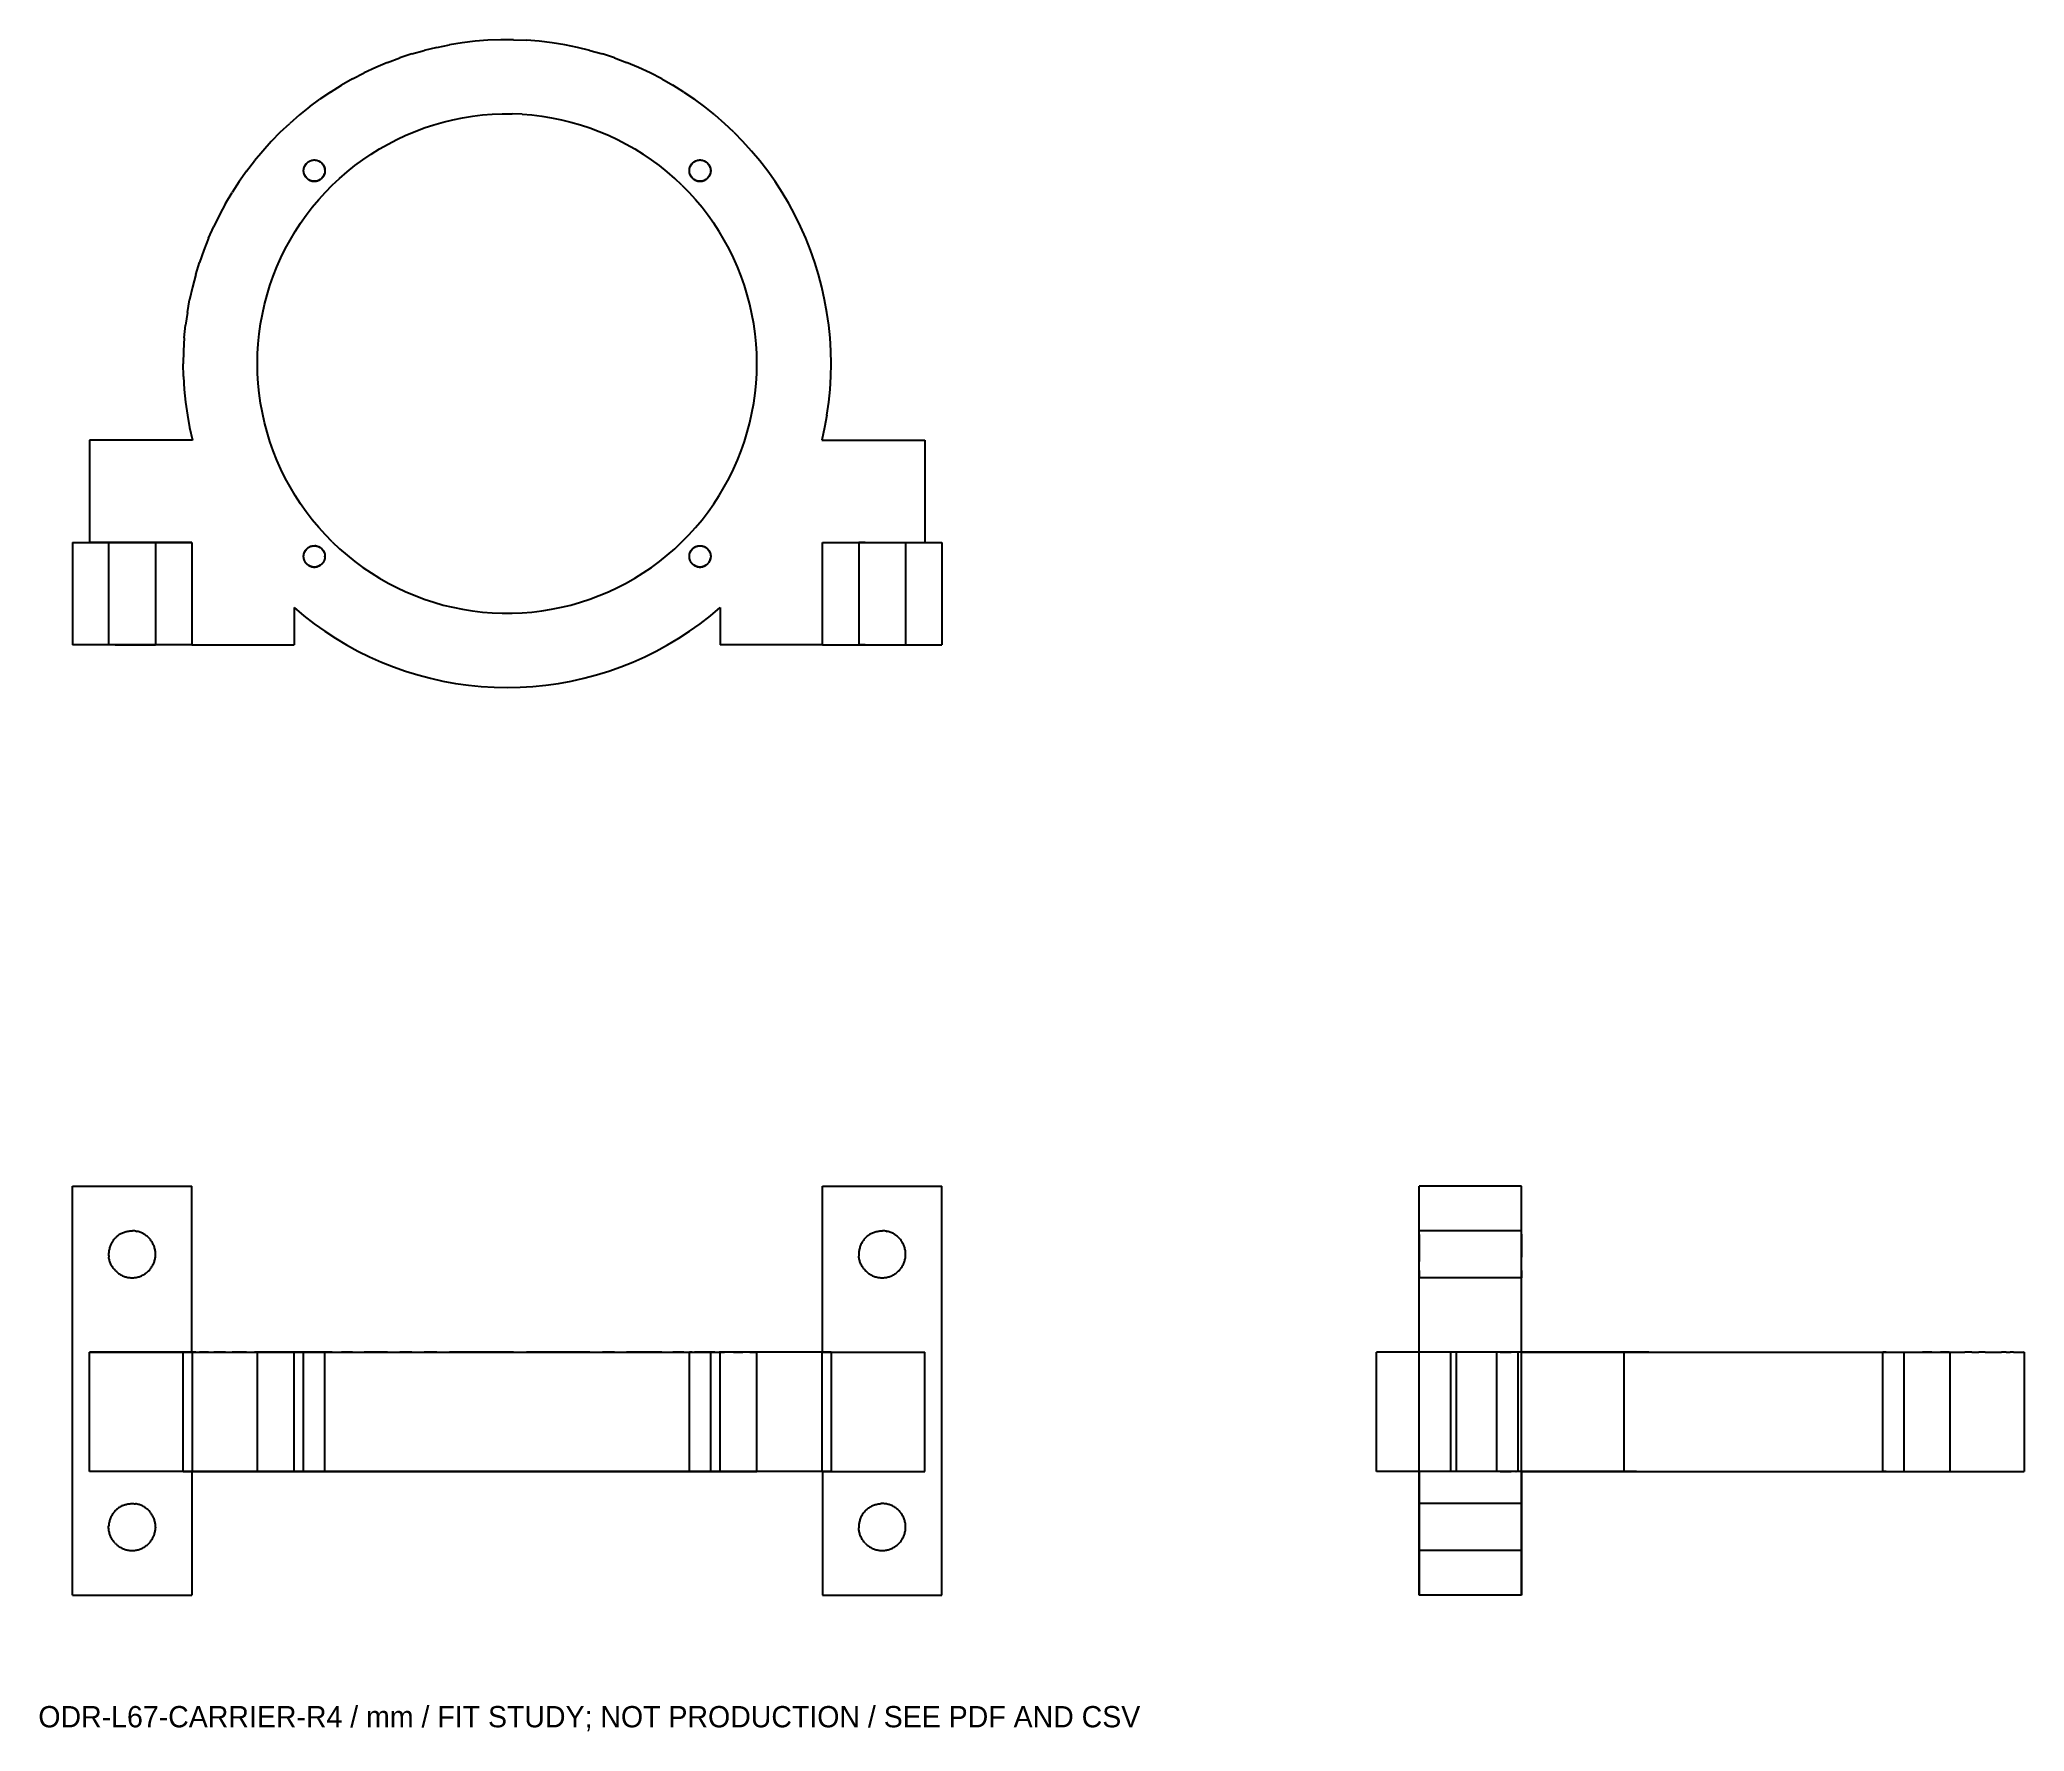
# Model space of a CAD drawing. Header units: millimetres. Extents: x -55 to 178, y -160 to 38.
import ezdxf

# ---------------------------------------------------------------- set-up
doc = ezdxf.new("R2010")
doc.units = ezdxf.units.MM
for name, color, linetype in [('XY', 7, 'Continuous'), ('XZ', 7, 'Continuous'), ('YZ', 7, 'Continuous')]:
    doc.layers.add(name, color=color, linetype=linetype)

msp = doc.modelspace()

# ---------------------------------------------------------------- texts
msp.add_text('ODR-L67-CARRIER-R4 / mm / FIT STUDY; NOT PRODUCTION / SEE PDF AND CSV', height=2.5).set_placement((-55, -160))

# ---------------------------------------------------------------- linework, layer by layer
for centre in [(-22.63, 22.63), (22.63, 22.63), (-22.63, -22.63), (22.63, -22.63)]:
    msp.add_circle(centre, 1.25)
at = {"layer": 'XY'}
for p, q in [((-8.25, 37.09), (-6.77, 37.39)), ((-5.27, 37.63), (-6.77, 37.39)), ((-3.77, 37.81), (-5.27, 37.63)), ((-2.27, 37.93), (-3.77, 37.81)), ((-0.76, 37.99), (-2.27, 37.93)), ((0.76, 37.99), (-0.76, 37.99)), ((0.76, 37.99), (2.27, 37.93)), ((3.77, 37.81), (2.27, 37.93)), ((5.27, 37.63), (3.77, 37.81)), ((6.77, 37.39), (5.27, 37.63)), ((8.25, 37.09), (6.77, 37.39)), ((-14.02, 35.32), (-15.41, 34.73)), ((-14.02, 35.32), (-12.6, 35.85)), ((-11.17, 36.32), (-12.6, 35.85)), ((-11.17, 36.32), (-9.72, 36.74)), ((-8.25, 37.09), (-9.72, 36.74)), ((9.72, 36.74), (8.25, 37.09)), ((9.72, 36.74), (11.17, 36.32)), ((12.6, 35.85), (11.17, 36.32)), ((12.6, 35.85), (14.02, 35.32)), ((15.41, 34.73), (14.02, 35.32)), ((-20.72, 31.85), (-19.44, 32.65)), ((-18.13, 33.4), (-19.44, 32.65)), ((-18.13, 33.4), (-16.78, 34.09)), ((-15.41, 34.73), (-16.78, 34.09)), ((16.78, 34.09), (15.41, 34.73)), ((18.13, 33.4), (16.78, 34.09)), ((18.13, 33.4), (19.44, 32.65)), ((20.72, 31.85), (19.44, 32.65)), ((-23.19, 30.1), (-21.97, 31)), ((-20.72, 31.85), (-21.97, 31)), ((20.72, 31.85), (21.97, 31)), ((23.19, 30.1), (21.97, 31)), ((-26.61, 27.13), (-25.51, 28.17)), ((-24.37, 29.16), (-25.51, 28.17)), ((-23.19, 30.1), (-24.37, 29.16)), ((-9.72, 27.64), (-8.61, 28.01)), ((-8.61, 28.01), (-7.49, 28.33)), ((-7.49, 28.33), (-6.36, 28.6)), ((-6.36, 28.6), (-5.22, 28.83)), ((-5.22, 28.83), (-4.06, 29.02)), ((-4.06, 29.02), (-2.91, 29.16)), ((-2.91, 29.16), (-1.75, 29.25)), ((-1.75, 29.25), (-0.58, 29.29)), ((-0.58, 29.29), (0.58, 29.29)), ((1.75, 29.25), (0.58, 29.29)), ((1.75, 29.25), (2.91, 29.16)), ((2.91, 29.16), (4.06, 29.02)), ((4.06, 29.02), (5.22, 28.83)), ((5.22, 28.83), (6.36, 28.6)), ((6.36, 28.6), (7.49, 28.33)), ((7.49, 28.33), (8.61, 28.01)), ((8.61, 28.01), (9.72, 27.64)), ((24.37, 29.16), (23.19, 30.1)), ((24.37, 29.16), (25.51, 28.17)), ((26.61, 27.13), (25.51, 28.17)), ((-27.67, 26.05), (-28.68, 24.93)), ((-26.61, 27.13), (-27.67, 26.05)), ((-14.99, 25.18), (-13.97, 25.75)), ((-13.97, 25.75), (-12.94, 26.29)), ((-12.94, 26.29), (-11.88, 26.78)), ((-11.88, 26.78), (-10.81, 27.23)), ((-10.81, 27.23), (-9.72, 27.64)), ((9.72, 27.64), (10.81, 27.23)), ((10.81, 27.23), (11.88, 26.78)), ((11.88, 26.78), (12.94, 26.29)), ((12.94, 26.29), (13.97, 25.75)), ((13.97, 25.75), (14.99, 25.18)), ((26.61, 27.13), (27.67, 26.05)), ((28.68, 24.93), (27.67, 26.05)), ((-30.57, 22.57), (-29.65, 23.77)), ((-28.68, 24.93), (-29.65, 23.77)), ((-23.71, 23.25), (-23.69, 23.29)), ((-23.69, 23.29), (-23.66, 23.33)), ((-23.66, 23.33), (-23.63, 23.37)), ((-23.63, 23.37), (-23.6, 23.41)), ((-23.6, 23.41), (-23.57, 23.45)), ((-23.57, 23.45), (-23.54, 23.48)), ((-23.54, 23.48), (-23.5, 23.52)), ((-23.5, 23.52), (-23.47, 23.55)), ((-23.47, 23.55), (-23.43, 23.59)), ((-23.43, 23.59), (-23.39, 23.62)), ((-23.39, 23.62), (-23.35, 23.65)), ((-23.35, 23.65), (-23.31, 23.68)), ((-23.31, 23.68), (-23.27, 23.7)), ((-23.27, 23.7), (-23.22, 23.73)), ((-23.22, 23.73), (-23.18, 23.75)), ((-23.18, 23.75), (-23.13, 23.77)), ((-23.13, 23.77), (-23.09, 23.79)), ((-23.09, 23.79), (-23.04, 23.81)), ((-23.04, 23.81), (-22.99, 23.82)), ((-22.99, 23.82), (-22.95, 23.84)), ((-22.95, 23.84), (-22.9, 23.85)), ((-22.9, 23.85), (-22.85, 23.86)), ((-22.85, 23.86), (-22.8, 23.87)), ((-22.8, 23.87), (-22.75, 23.87)), ((-22.75, 23.87), (-22.7, 23.88)), ((-22.7, 23.88), (-22.65, 23.88)), ((-22.65, 23.88), (-22.6, 23.88)), ((-22.6, 23.88), (-22.55, 23.88)), ((-22.55, 23.88), (-22.5, 23.87)), ((-22.5, 23.87), (-22.45, 23.87)), ((-22.45, 23.87), (-22.4, 23.86)), ((-22.4, 23.86), (-22.36, 23.85)), ((-22.36, 23.85), (-22.31, 23.84)), ((-22.31, 23.84), (-22.26, 23.82)), ((-22.26, 23.82), (-22.21, 23.81)), ((-22.21, 23.81), (-22.17, 23.79)), ((-22.17, 23.79), (-22.12, 23.77)), ((-22.12, 23.77), (-22.08, 23.75)), ((-22.08, 23.75), (-22.03, 23.73)), ((-22.03, 23.73), (-21.99, 23.7)), ((-21.95, 23.68), (-21.99, 23.7)), ((-21.9, 23.65), (-21.95, 23.68)), ((-21.86, 23.62), (-21.9, 23.65)), ((-21.83, 23.59), (-21.86, 23.62)), ((-21.83, 23.59), (-21.79, 23.55)), ((-21.79, 23.55), (-21.75, 23.52)), ((-21.75, 23.52), (-21.72, 23.48)), ((-21.72, 23.48), (-21.68, 23.45)), ((-21.68, 23.45), (-21.65, 23.41)), ((-21.65, 23.41), (-21.62, 23.37)), ((-21.59, 23.33), (-21.62, 23.37)), ((-21.57, 23.29), (-21.59, 23.33)), ((-21.57, 23.29), (-21.54, 23.25)), ((-17.88, 23.22), (-16.94, 23.91)), ((-16.94, 23.91), (-15.97, 24.56)), ((-15.97, 24.56), (-14.99, 25.18)), ((14.99, 25.18), (15.97, 24.56)), ((16.94, 23.91), (15.97, 24.56)), ((17.88, 23.22), (16.94, 23.91)), ((21.54, 23.25), (21.57, 23.29)), ((21.57, 23.29), (21.59, 23.33)), ((21.59, 23.33), (21.62, 23.37)), ((21.62, 23.37), (21.65, 23.41)), ((21.65, 23.41), (21.68, 23.45)), ((21.68, 23.45), (21.72, 23.48)), ((21.72, 23.48), (21.75, 23.52)), ((21.75, 23.52), (21.79, 23.55)), ((21.79, 23.55), (21.83, 23.59)), ((21.83, 23.59), (21.86, 23.62)), ((21.86, 23.62), (21.9, 23.65)), ((21.9, 23.65), (21.95, 23.68)), ((21.95, 23.68), (21.99, 23.7)), ((21.99, 23.7), (22.03, 23.73)), ((22.03, 23.73), (22.08, 23.75)), ((22.08, 23.75), (22.12, 23.77)), ((22.12, 23.77), (22.17, 23.79)), ((22.17, 23.79), (22.21, 23.81)), ((22.21, 23.81), (22.26, 23.82)), ((22.26, 23.82), (22.31, 23.84)), ((22.31, 23.84), (22.36, 23.85)), ((22.36, 23.85), (22.4, 23.86)), ((22.4, 23.86), (22.45, 23.87)), ((22.45, 23.87), (22.5, 23.87)), ((22.5, 23.87), (22.55, 23.88)), ((22.55, 23.88), (22.6, 23.88)), ((22.6, 23.88), (22.65, 23.88)), ((22.65, 23.88), (22.7, 23.88)), ((22.7, 23.88), (22.75, 23.87)), ((22.75, 23.87), (22.8, 23.87)), ((22.8, 23.87), (22.85, 23.86)), ((22.85, 23.86), (22.9, 23.85)), ((22.9, 23.85), (22.95, 23.84)), ((22.95, 23.84), (22.99, 23.82)), ((22.99, 23.82), (23.04, 23.81)), ((23.04, 23.81), (23.09, 23.79)), ((23.09, 23.79), (23.13, 23.77)), ((23.13, 23.77), (23.18, 23.75)), ((23.18, 23.75), (23.22, 23.73)), ((23.22, 23.73), (23.27, 23.7)), ((23.27, 23.7), (23.31, 23.68)), ((23.31, 23.68), (23.35, 23.65)), ((23.35, 23.65), (23.39, 23.62)), ((23.39, 23.62), (23.43, 23.59)), ((23.47, 23.55), (23.43, 23.59)), ((23.5, 23.52), (23.47, 23.55)), ((23.5, 23.52), (23.54, 23.48)), ((23.54, 23.48), (23.57, 23.45)), ((23.6, 23.41), (23.57, 23.45)), ((23.63, 23.37), (23.6, 23.41)), ((23.63, 23.37), (23.66, 23.33)), ((23.66, 23.33), (23.69, 23.29)), ((23.69, 23.29), (23.71, 23.25)), ((29.65, 23.77), (28.68, 24.93)), ((30.57, 22.57), (29.65, 23.77)), ((-31.44, 21.34), (-32.27, 20.07)), ((-30.57, 22.57), (-31.44, 21.34)), ((-23.88, 22.68), (-23.87, 22.73)), ((-23.88, 22.63), (-23.88, 22.68)), ((-23.88, 22.58), (-23.88, 22.63)), ((-23.87, 22.53), (-23.88, 22.58)), ((-23.87, 22.78), (-23.86, 22.83)), ((-23.87, 22.73), (-23.87, 22.78)), ((-23.87, 22.48), (-23.87, 22.53)), ((-23.86, 22.43), (-23.87, 22.48)), ((-23.86, 22.83), (-23.85, 22.87)), ((-23.85, 22.38), (-23.86, 22.43)), ((-23.85, 22.87), (-23.84, 22.92)), ((-23.84, 22.33), (-23.85, 22.38)), ((-23.84, 22.92), (-23.83, 22.97)), ((-23.83, 22.28), (-23.84, 22.33)), ((-23.83, 22.97), (-23.81, 23.02)), ((-23.81, 22.24), (-23.83, 22.28)), ((-23.81, 23.02), (-23.8, 23.07)), ((-23.8, 22.19), (-23.81, 22.24)), ((-23.8, 23.07), (-23.78, 23.11)), ((-23.78, 22.14), (-23.8, 22.19)), ((-23.78, 23.11), (-23.76, 23.16)), ((-23.76, 22.1), (-23.78, 22.14)), ((-23.76, 23.16), (-23.74, 23.2)), ((-23.74, 22.05), (-23.76, 22.1)), ((-23.74, 23.2), (-23.71, 23.25)), ((-23.71, 22.01), (-23.74, 22.05)), ((-23.69, 21.97), (-23.71, 22.01)), ((-23.66, 21.93), (-23.69, 21.97)), ((-23.63, 21.88), (-23.66, 21.93)), ((-23.6, 21.85), (-23.63, 21.88)), ((-23.57, 21.81), (-23.6, 21.85)), ((-23.54, 21.77), (-23.57, 21.81)), ((-23.54, 21.77), (-23.5, 21.73)), ((-23.5, 21.73), (-23.47, 21.7)), ((-23.47, 21.7), (-23.43, 21.67)), ((-23.43, 21.67), (-23.39, 21.64)), ((-23.39, 21.64), (-23.35, 21.61)), ((-23.35, 21.61), (-23.31, 21.58)), ((-23.31, 21.58), (-23.27, 21.55)), ((-23.27, 21.55), (-23.22, 21.53)), ((-23.22, 21.53), (-23.18, 21.51)), ((-23.18, 21.51), (-23.13, 21.48)), ((-23.13, 21.48), (-23.09, 21.47)), ((-23.09, 21.47), (-23.04, 21.45)), ((-23.04, 21.45), (-22.99, 21.43)), ((-22.99, 21.43), (-22.95, 21.42)), ((-22.95, 21.42), (-22.9, 21.41)), ((-22.9, 21.41), (-22.85, 21.4)), ((-22.85, 21.4), (-22.8, 21.39)), ((-22.8, 21.39), (-22.75, 21.38)), ((-22.75, 21.38), (-22.7, 21.38)), ((-22.7, 21.38), (-22.65, 21.38)), ((-22.65, 21.38), (-22.6, 21.38)), ((-22.6, 21.38), (-22.55, 21.38)), ((-22.55, 21.38), (-22.5, 21.38)), ((-22.5, 21.38), (-22.45, 21.39)), ((-22.45, 21.39), (-22.4, 21.4)), ((-22.4, 21.4), (-22.36, 21.41)), ((-22.36, 21.41), (-22.31, 21.42)), ((-22.31, 21.42), (-22.26, 21.43)), ((-22.26, 21.43), (-22.21, 21.45)), ((-22.21, 21.45), (-22.17, 21.47)), ((-22.17, 21.47), (-22.12, 21.48)), ((-22.12, 21.48), (-22.08, 21.51)), ((-22.08, 21.51), (-22.03, 21.53)), ((-22.03, 21.53), (-21.99, 21.55)), ((-21.99, 21.55), (-21.95, 21.58)), ((-21.95, 21.58), (-21.9, 21.61)), ((-21.9, 21.61), (-21.86, 21.64)), ((-21.86, 21.64), (-21.83, 21.67)), ((-21.79, 21.7), (-21.83, 21.67)), ((-21.75, 21.73), (-21.79, 21.7)), ((-21.72, 21.77), (-21.75, 21.73)), ((-21.68, 21.81), (-21.72, 21.77)), ((-21.65, 21.85), (-21.68, 21.81)), ((-21.62, 21.88), (-21.65, 21.85)), ((-21.59, 21.93), (-21.62, 21.88)), ((-21.59, 21.93), (-21.57, 21.97)), ((-21.57, 21.97), (-21.54, 22.01)), ((-21.54, 23.25), (-21.52, 23.2)), ((-21.54, 22.01), (-21.52, 22.05)), ((-21.52, 23.2), (-21.5, 23.16)), ((-21.52, 22.05), (-21.5, 22.1)), ((-21.5, 23.16), (-21.47, 23.11)), ((-21.5, 22.1), (-21.47, 22.14)), ((-21.47, 23.11), (-21.46, 23.07)), ((-21.47, 22.14), (-21.46, 22.19)), ((-21.44, 23.02), (-21.46, 23.07)), ((-21.46, 22.19), (-21.44, 22.24)), ((-21.43, 22.97), (-21.44, 23.02)), ((-21.43, 22.28), (-21.44, 22.24)), ((-21.43, 22.97), (-21.41, 22.92)), ((-21.41, 22.33), (-21.43, 22.28)), ((-21.41, 22.92), (-21.4, 22.87)), ((-21.4, 22.38), (-21.41, 22.33)), ((-21.39, 22.83), (-21.4, 22.87)), ((-21.39, 22.43), (-21.4, 22.38)), ((-21.39, 22.78), (-21.39, 22.83)), ((-21.39, 22.78), (-21.38, 22.73)), ((-21.38, 22.53), (-21.39, 22.48)), ((-21.39, 22.48), (-21.39, 22.43)), ((-21.38, 22.73), (-21.38, 22.68)), ((-21.38, 22.68), (-21.38, 22.63)), ((-21.38, 22.63), (-21.38, 22.58)), ((-21.38, 22.58), (-21.38, 22.53)), ((-20.51, 20.92), (-19.66, 21.72)), ((-19.66, 21.72), (-18.78, 22.49)), ((-18.78, 22.49), (-17.88, 23.22)), ((18.78, 22.49), (17.88, 23.22)), ((19.66, 21.72), (18.78, 22.49)), ((20.51, 20.92), (19.66, 21.72)), ((21.38, 22.73), (21.39, 22.78)), ((21.38, 22.68), (21.38, 22.73)), ((21.38, 22.63), (21.38, 22.68)), ((21.38, 22.58), (21.38, 22.63)), ((21.38, 22.53), (21.38, 22.58)), ((21.39, 22.48), (21.38, 22.53)), ((21.39, 22.83), (21.4, 22.87)), ((21.39, 22.78), (21.39, 22.83)), ((21.39, 22.43), (21.39, 22.48)), ((21.4, 22.38), (21.39, 22.43)), ((21.4, 22.87), (21.41, 22.92)), ((21.41, 22.33), (21.4, 22.38)), ((21.41, 22.92), (21.43, 22.97)), ((21.43, 22.28), (21.41, 22.33)), ((21.43, 22.97), (21.44, 23.02)), ((21.44, 22.24), (21.43, 22.28)), ((21.44, 23.02), (21.46, 23.07)), ((21.46, 22.19), (21.44, 22.24)), ((21.46, 23.07), (21.47, 23.11)), ((21.47, 22.14), (21.46, 22.19)), ((21.47, 23.11), (21.5, 23.16)), ((21.5, 22.1), (21.47, 22.14)), ((21.5, 23.16), (21.52, 23.2)), ((21.52, 22.05), (21.5, 22.1)), ((21.52, 23.2), (21.54, 23.25)), ((21.54, 22.01), (21.52, 22.05)), ((21.57, 21.97), (21.54, 22.01)), ((21.59, 21.93), (21.57, 21.97)), ((21.62, 21.88), (21.59, 21.93)), ((21.65, 21.85), (21.62, 21.88)), ((21.68, 21.81), (21.65, 21.85)), ((21.72, 21.77), (21.68, 21.81)), ((21.72, 21.77), (21.75, 21.73)), ((21.75, 21.73), (21.79, 21.7)), ((21.79, 21.7), (21.83, 21.67)), ((21.83, 21.67), (21.86, 21.64)), ((21.86, 21.64), (21.9, 21.61)), ((21.9, 21.61), (21.95, 21.58)), ((21.95, 21.58), (21.99, 21.55)), ((21.99, 21.55), (22.03, 21.53)), ((22.03, 21.53), (22.08, 21.51)), ((22.08, 21.51), (22.12, 21.48)), ((22.12, 21.48), (22.17, 21.47)), ((22.17, 21.47), (22.21, 21.45)), ((22.21, 21.45), (22.26, 21.43)), ((22.26, 21.43), (22.31, 21.42)), ((22.31, 21.42), (22.36, 21.41)), ((22.36, 21.41), (22.4, 21.4)), ((22.4, 21.4), (22.45, 21.39)), ((22.45, 21.39), (22.5, 21.38)), ((22.5, 21.38), (22.55, 21.38)), ((22.55, 21.38), (22.6, 21.38)), ((22.6, 21.38), (22.65, 21.38)), ((22.65, 21.38), (22.7, 21.38)), ((22.7, 21.38), (22.75, 21.38)), ((22.75, 21.38), (22.8, 21.39)), ((22.8, 21.39), (22.85, 21.4)), ((22.85, 21.4), (22.9, 21.41)), ((22.9, 21.41), (22.95, 21.42)), ((22.95, 21.42), (22.99, 21.43)), ((22.99, 21.43), (23.04, 21.45)), ((23.04, 21.45), (23.09, 21.47)), ((23.09, 21.47), (23.13, 21.48)), ((23.13, 21.48), (23.18, 21.51)), ((23.18, 21.51), (23.22, 21.53)), ((23.22, 21.53), (23.27, 21.55)), ((23.27, 21.55), (23.31, 21.58)), ((23.31, 21.58), (23.35, 21.61)), ((23.35, 21.61), (23.39, 21.64)), ((23.39, 21.64), (23.43, 21.67)), ((23.43, 21.67), (23.47, 21.7)), ((23.47, 21.7), (23.5, 21.73)), ((23.5, 21.73), (23.54, 21.77)), ((23.54, 21.77), (23.57, 21.81)), ((23.57, 21.81), (23.6, 21.85)), ((23.6, 21.85), (23.63, 21.88)), ((23.63, 21.88), (23.66, 21.93)), ((23.66, 21.93), (23.69, 21.97)), ((23.69, 21.97), (23.71, 22.01)), ((23.71, 23.25), (23.74, 23.2)), ((23.74, 22.05), (23.71, 22.01)), ((23.74, 23.2), (23.76, 23.16)), ((23.76, 22.1), (23.74, 22.05)), ((23.76, 23.16), (23.78, 23.11)), ((23.78, 22.14), (23.76, 22.1)), ((23.78, 23.11), (23.8, 23.07)), ((23.78, 22.14), (23.8, 22.19)), ((23.81, 23.02), (23.8, 23.07)), ((23.8, 22.19), (23.81, 22.24)), ((23.83, 22.97), (23.81, 23.02)), ((23.83, 22.28), (23.81, 22.24)), ((23.83, 22.97), (23.84, 22.92)), ((23.84, 22.33), (23.83, 22.28)), ((23.84, 22.92), (23.85, 22.87)), ((23.85, 22.38), (23.84, 22.33)), ((23.85, 22.87), (23.86, 22.83)), ((23.86, 22.43), (23.85, 22.38)), ((23.86, 22.83), (23.87, 22.78)), ((23.87, 22.48), (23.86, 22.43)), ((23.87, 22.78), (23.87, 22.73)), ((23.87, 22.73), (23.88, 22.68)), ((23.87, 22.53), (23.88, 22.58)), ((23.87, 22.53), (23.87, 22.48)), ((23.88, 22.68), (23.88, 22.63)), ((23.88, 22.58), (23.88, 22.63)), ((31.44, 21.34), (30.57, 22.57)), ((32.27, 20.07), (31.44, 21.34)), ((-33.04, 18.77), (-33.76, 17.44)), ((-33.04, 18.77), (-32.27, 20.07)), ((-22.86, 18.33), (-22.11, 19.23)), ((-22.11, 19.23), (-21.33, 20.09)), ((-21.33, 20.09), (-20.51, 20.92)), ((20.51, 20.92), (21.33, 20.09)), ((21.33, 20.09), (22.11, 19.23)), ((22.11, 19.23), (22.86, 18.33)), ((33.04, 18.77), (32.27, 20.07)), ((33.76, 17.44), (33.04, 18.77)), ((-33.76, 17.44), (-34.43, 16.09)), ((-24.88, 15.48), (-24.24, 16.46)), ((-24.24, 16.46), (-23.57, 17.41)), ((-23.57, 17.41), (-22.86, 18.33)), ((22.86, 18.33), (23.57, 17.41)), ((23.57, 17.41), (24.24, 16.46)), ((24.88, 15.48), (24.24, 16.46)), ((34.43, 16.09), (33.76, 17.44)), ((-35.04, 14.7), (-35.6, 13.3)), ((-35.04, 14.7), (-34.43, 16.09)), ((-26.03, 13.46), (-25.47, 14.48)), ((-25.47, 14.48), (-24.88, 15.48)), ((25.47, 14.48), (24.88, 15.48)), ((26.03, 13.46), (25.47, 14.48)), ((35.04, 14.7), (34.43, 16.09)), ((35.6, 13.3), (35.04, 14.7)), ((-36.54, 10.43), (-36.1, 11.87)), ((-35.6, 13.3), (-36.1, 11.87)), ((-27.01, 11.35), (-26.54, 12.41)), ((-26.54, 12.41), (-26.03, 13.46)), ((26.54, 12.41), (26.03, 13.46)), ((27.01, 11.35), (26.54, 12.41)), ((36.1, 11.87), (35.6, 13.3)), ((36.54, 10.43), (36.1, 11.87)), ((-36.54, 10.43), (-36.93, 8.97)), ((-27.83, 9.16), (-27.44, 10.26)), ((-27.44, 10.26), (-27.01, 11.35)), ((27.44, 10.26), (27.01, 11.35)), ((27.83, 9.16), (27.44, 10.26)), ((36.93, 8.97), (36.54, 10.43)), ((-37.52, 6), (-37.25, 7.49)), ((-36.93, 8.97), (-37.25, 7.49)), ((-28.47, 6.92), (-28.17, 8.05)), ((-28.17, 8.05), (-27.83, 9.16)), ((28.17, 8.05), (27.83, 9.16)), ((28.47, 6.92), (28.17, 8.05)), ((37.25, 7.49), (36.93, 8.97)), ((37.52, 6), (37.25, 7.49)), ((-37.52, 6), (-37.73, 4.51)), ((-28.93, 4.64), (-28.72, 5.79)), ((-28.72, 5.79), (-28.47, 6.92)), ((28.72, 5.79), (28.47, 6.92)), ((28.93, 4.64), (28.72, 5.79)), ((37.73, 4.51), (37.52, 6)), ((-37.88, 3), (-37.97, 1.49)), ((-37.88, 3), (-37.73, 4.51)), ((-29.21, 2.33), (-29.09, 3.49)), ((-29.09, 3.49), (-28.93, 4.64)), ((29.09, 3.49), (28.93, 4.64)), ((29.21, 2.33), (29.09, 3.49)), ((37.88, 3), (37.73, 4.51)), ((37.97, 1.49), (37.88, 3)), ((-37.97, 1.49), (-38, -0.02)), ((-29.3, 0), (-29.28, 1.16)), ((-29.28, 1.16), (-29.21, 2.33)), ((29.28, 1.16), (29.21, 2.33)), ((29.3, 0), (29.28, 1.16)), ((29.28, -1.16), (29.3, 0)), ((38, -0.02), (37.97, 1.49)), ((-37.97, -1.53), (-38, -0.02)), ((-37.97, -1.53), (-37.88, -3.04)), ((-29.28, -1.16), (-29.3, 0)), ((-29.21, -2.33), (-29.28, -1.16)), ((-29.09, -3.49), (-29.21, -2.33)), ((29.09, -3.49), (29.21, -2.33)), ((29.21, -2.33), (29.28, -1.16)), ((37.88, -3.04), (37.97, -1.53)), ((37.97, -1.53), (38, -0.02)), ((-37.88, -3.04), (-37.73, -4.54)), ((-37.73, -4.54), (-37.52, -6.04)), ((-28.93, -4.64), (-29.09, -3.49)), ((-28.72, -5.79), (-28.93, -4.64)), ((28.72, -5.79), (28.93, -4.64)), ((28.93, -4.64), (29.09, -3.49)), ((37.52, -6.04), (37.73, -4.54)), ((37.73, -4.54), (37.88, -3.04)), ((-37.52, -6.04), (-37.25, -7.52)), ((-28.47, -6.92), (-28.72, -5.79)), ((-28.17, -8.05), (-28.47, -6.92)), ((28.17, -8.05), (28.47, -6.92)), ((28.47, -6.92), (28.72, -5.79)), ((37.52, -6.04), (37.25, -7.52)), ((-36.92, -9), (-49, -9)), ((-49, -9), (-49, -21)), ((-37.25, -7.52), (-36.92, -9)), ((-27.83, -9.16), (-28.17, -8.05)), ((-27.44, -10.26), (-27.83, -9.16)), ((27.44, -10.26), (27.83, -9.16)), ((27.83, -9.16), (28.17, -8.05)), ((37.25, -7.52), (36.92, -9)), ((36.92, -9), (49, -9)), ((49, -9), (49, -21)), ((-27.01, -11.35), (-27.44, -10.26)), ((-26.54, -12.41), (-27.01, -11.35)), ((26.54, -12.41), (27.01, -11.35)), ((27.01, -11.35), (27.44, -10.26)), ((-26.03, -13.46), (-26.54, -12.41)), ((-25.47, -14.48), (-26.03, -13.46)), ((25.47, -14.48), (26.03, -13.46)), ((26.03, -13.46), (26.54, -12.41)), ((-24.88, -15.48), (-25.47, -14.48)), ((-24.24, -16.46), (-24.88, -15.48)), ((24.24, -16.46), (24.88, -15.48)), ((24.88, -15.48), (25.47, -14.48)), ((-23.57, -17.41), (-24.24, -16.46)), ((-22.86, -18.33), (-23.57, -17.41)), ((-22.11, -19.23), (-22.86, -18.33)), ((22.11, -19.23), (22.86, -18.33)), ((22.86, -18.33), (23.57, -17.41)), ((23.57, -17.41), (24.24, -16.46)), ((-21.33, -20.09), (-22.11, -19.23)), ((-20.51, -20.92), (-21.33, -20.09)), ((-20.51, -20.92), (-19.66, -21.72)), ((19.66, -21.72), (20.51, -20.92)), ((20.51, -20.92), (21.33, -20.09)), ((21.33, -20.09), (22.11, -19.23)), ((-51, -21), (-37, -21)), ((-51, -21), (-51, -33)), ((-37, -21), (-49, -21)), ((-46.74, -21), (-46.75, -21)), ((-46.75, -21), (-46.75, -21)), ((-46.75, -21), (-46.75, -33)), ((-46.73, -21), (-46.74, -21)), ((-46.72, -21), (-46.73, -21)), ((-46.7, -21), (-46.72, -21)), ((-46.67, -21), (-46.7, -21)), ((-46.64, -21), (-46.67, -21)), ((-46.61, -21), (-46.64, -21)), ((-46.58, -21), (-46.61, -21)), ((-46.54, -21), (-46.58, -21)), ((-46.49, -21), (-46.54, -21)), ((-46.44, -21), (-46.49, -21)), ((-46.39, -21), (-46.44, -21)), ((-46.33, -21), (-46.39, -21)), ((-46.28, -21), (-46.33, -21)), ((-46.21, -21), (-46.28, -21)), ((-46.15, -21), (-46.21, -21)), ((-46.08, -21), (-46.15, -21)), ((-46, -21), (-46.08, -21)), ((-46, -21), (-45.93, -21)), ((-45.93, -21), (-45.85, -21)), ((-45.85, -21), (-45.76, -21)), ((-45.76, -21), (-45.68, -21)), ((-45.68, -21), (-45.59, -21)), ((-45.59, -21), (-45.5, -21)), ((-45.5, -21), (-45.41, -21)), ((-45.41, -21), (-45.31, -21)), ((-45.31, -21), (-45.21, -21)), ((-45.21, -21), (-45.12, -21)), ((-45.12, -21), (-45.01, -21)), ((-45.01, -21), (-44.91, -21)), ((-44.91, -21), (-44.81, -21)), ((-44.81, -21), (-44.7, -21)), ((-44.7, -21), (-44.6, -21)), ((-44.6, -21), (-44.49, -21)), ((-44.49, -21), (-44.38, -21)), ((-44.38, -21), (-44.27, -21)), ((-44.27, -21), (-44.16, -21)), ((-44.16, -21), (-44.05, -21)), ((-44.05, -21), (-43.95, -21)), ((-43.95, -21), (-43.84, -21)), ((-43.84, -21), (-43.73, -21)), ((-43.73, -21), (-43.62, -21)), ((-43.62, -21), (-43.51, -21)), ((-43.51, -21), (-43.4, -21)), ((-43.4, -21), (-43.3, -21)), ((-43.3, -21), (-43.19, -21)), ((-43.19, -21), (-43.09, -21)), ((-43.09, -21), (-42.99, -21)), ((-42.99, -21), (-42.88, -21)), ((-42.88, -21), (-42.79, -21)), ((-42.79, -21), (-42.69, -21)), ((-42.69, -21), (-42.59, -21)), ((-42.59, -21), (-42.5, -21)), ((-42.5, -21), (-42.41, -21)), ((-42.41, -21), (-42.32, -21)), ((-42.32, -21), (-42.24, -21)), ((-42.24, -21), (-42.15, -21)), ((-42.15, -21), (-42.07, -21)), ((-42.07, -21), (-42, -21)), ((-42, -21), (-41.92, -21)), ((-41.92, -21), (-41.85, -21)), ((-41.85, -21), (-41.79, -21)), ((-41.79, -21), (-41.72, -21)), ((-41.72, -21), (-41.67, -21)), ((-41.67, -21), (-41.61, -21)), ((-41.61, -21), (-41.56, -21)), ((-41.56, -21), (-41.51, -21)), ((-41.51, -21), (-41.46, -21)), ((-41.46, -21), (-41.42, -21)), ((-41.42, -21), (-41.39, -21)), ((-41.39, -21), (-41.36, -21)), ((-41.36, -21), (-41.33, -21)), ((-41.33, -21), (-41.3, -21)), ((-41.3, -21), (-41.28, -21)), ((-41.28, -21), (-41.27, -21)), ((-41.27, -21), (-41.26, -21)), ((-41.25, -21), (-41.26, -21)), ((-41.25, -21), (-41.25, -21)), ((-41.25, -21), (-41.25, -33)), ((-37, -21), (-37, -33)), ((-23.88, -22.58), (-23.87, -22.53)), ((-23.88, -22.63), (-23.88, -22.58)), ((-23.88, -22.68), (-23.88, -22.63)), ((-23.87, -22.73), (-23.88, -22.68)), ((-23.87, -22.48), (-23.86, -22.43)), ((-23.87, -22.53), (-23.87, -22.48)), ((-23.87, -22.78), (-23.87, -22.73)), ((-23.86, -22.83), (-23.87, -22.78)), ((-23.86, -22.43), (-23.85, -22.38)), ((-23.85, -22.87), (-23.86, -22.83)), ((-23.85, -22.38), (-23.84, -22.33)), ((-23.84, -22.92), (-23.85, -22.87)), ((-23.84, -22.33), (-23.83, -22.28)), ((-23.83, -22.97), (-23.84, -22.92)), ((-23.83, -22.28), (-23.81, -22.24)), ((-23.81, -23.02), (-23.83, -22.97)), ((-23.81, -22.24), (-23.8, -22.19)), ((-23.8, -23.07), (-23.81, -23.02)), ((-23.8, -22.19), (-23.78, -22.14)), ((-23.78, -23.11), (-23.8, -23.07)), ((-23.78, -22.14), (-23.76, -22.1)), ((-23.76, -23.16), (-23.78, -23.11)), ((-23.76, -22.1), (-23.74, -22.05)), ((-23.74, -23.2), (-23.76, -23.16)), ((-23.74, -22.05), (-23.71, -22.01)), ((-23.71, -23.25), (-23.74, -23.2)), ((-23.69, -21.97), (-23.71, -22.01)), ((-23.69, -23.29), (-23.71, -23.25)), ((-23.66, -21.93), (-23.69, -21.97)), ((-23.66, -21.93), (-23.63, -21.88)), ((-23.63, -21.88), (-23.6, -21.85)), ((-23.6, -21.85), (-23.57, -21.81)), ((-23.57, -21.81), (-23.54, -21.77)), ((-23.54, -21.77), (-23.5, -21.73)), ((-23.47, -21.7), (-23.5, -21.73)), ((-23.43, -21.67), (-23.47, -21.7)), ((-23.43, -21.67), (-23.39, -21.64)), ((-23.39, -21.64), (-23.35, -21.61)), ((-23.35, -21.61), (-23.31, -21.58)), ((-23.31, -21.58), (-23.27, -21.55)), ((-23.27, -21.55), (-23.22, -21.53)), ((-23.22, -21.53), (-23.18, -21.51)), ((-23.18, -21.51), (-23.13, -21.48)), ((-23.09, -21.47), (-23.13, -21.48)), ((-23.04, -21.45), (-23.09, -21.47)), ((-23.04, -21.45), (-22.99, -21.43)), ((-22.99, -21.43), (-22.95, -21.42)), ((-22.95, -21.42), (-22.9, -21.41)), ((-22.9, -21.41), (-22.85, -21.4)), ((-22.85, -21.4), (-22.8, -21.39)), ((-22.8, -21.39), (-22.75, -21.38)), ((-22.75, -21.38), (-22.7, -21.38)), ((-22.7, -21.38), (-22.65, -21.38)), ((-22.65, -21.38), (-22.6, -21.38)), ((-22.6, -21.38), (-22.55, -21.38)), ((-22.5, -21.38), (-22.55, -21.38)), ((-22.45, -21.39), (-22.5, -21.38)), ((-22.45, -21.39), (-22.4, -21.4)), ((-22.4, -21.4), (-22.36, -21.41)), ((-22.36, -21.41), (-22.31, -21.42)), ((-22.31, -21.42), (-22.26, -21.43)), ((-22.26, -21.43), (-22.21, -21.45)), ((-22.21, -21.45), (-22.17, -21.47)), ((-22.17, -21.47), (-22.12, -21.48)), ((-22.12, -21.48), (-22.08, -21.51)), ((-22.08, -21.51), (-22.03, -21.53)), ((-22.03, -21.53), (-21.99, -21.55)), ((-21.99, -21.55), (-21.95, -21.58)), ((-21.95, -21.58), (-21.9, -21.61)), ((-21.86, -21.64), (-21.9, -21.61)), ((-21.83, -21.67), (-21.86, -21.64)), ((-21.83, -21.67), (-21.79, -21.7)), ((-21.79, -21.7), (-21.75, -21.73)), ((-21.75, -21.73), (-21.72, -21.77)), ((-21.72, -21.77), (-21.68, -21.81)), ((-21.68, -21.81), (-21.65, -21.85)), ((-21.65, -21.85), (-21.62, -21.88)), ((-21.62, -21.88), (-21.59, -21.93)), ((-21.59, -21.93), (-21.57, -21.97)), ((-21.57, -21.97), (-21.54, -22.01)), ((-21.54, -23.25), (-21.57, -23.29)), ((-21.54, -22.01), (-21.52, -22.05)), ((-21.52, -23.2), (-21.54, -23.25)), ((-21.52, -22.05), (-21.5, -22.1)), ((-21.5, -23.16), (-21.52, -23.2)), ((-21.5, -22.1), (-21.47, -22.14)), ((-21.47, -23.11), (-21.5, -23.16)), ((-21.47, -22.14), (-21.46, -22.19)), ((-21.46, -23.07), (-21.47, -23.11)), ((-21.46, -22.19), (-21.44, -22.24)), ((-21.44, -23.02), (-21.46, -23.07)), ((-21.44, -22.24), (-21.43, -22.28)), ((-21.43, -22.97), (-21.44, -23.02)), ((-21.43, -22.28), (-21.41, -22.33)), ((-21.41, -22.92), (-21.43, -22.97)), ((-21.41, -22.33), (-21.4, -22.38)), ((-21.4, -22.87), (-21.41, -22.92)), ((-21.4, -22.38), (-21.39, -22.43)), ((-21.39, -22.83), (-21.4, -22.87)), ((-21.39, -22.43), (-21.39, -22.48)), ((-21.39, -22.48), (-21.38, -22.53)), ((-21.38, -22.73), (-21.39, -22.78)), ((-21.39, -22.78), (-21.39, -22.83)), ((-21.38, -22.53), (-21.38, -22.58)), ((-21.38, -22.63), (-21.38, -22.58)), ((-21.38, -22.68), (-21.38, -22.63)), ((-21.38, -22.68), (-21.38, -22.73)), ((-19.66, -21.72), (-18.78, -22.49)), ((-18.78, -22.49), (-17.88, -23.22)), ((-17.88, -23.22), (-16.94, -23.91)), ((16.94, -23.91), (17.88, -23.22)), ((17.88, -23.22), (18.78, -22.49)), ((18.78, -22.49), (19.66, -21.72)), ((21.38, -22.53), (21.39, -22.48)), ((21.38, -22.58), (21.38, -22.53)), ((21.38, -22.63), (21.38, -22.58)), ((21.38, -22.68), (21.38, -22.63)), ((21.38, -22.73), (21.38, -22.68)), ((21.39, -22.78), (21.38, -22.73)), ((21.39, -22.43), (21.4, -22.38)), ((21.39, -22.48), (21.39, -22.43)), ((21.39, -22.83), (21.39, -22.78)), ((21.4, -22.87), (21.39, -22.83)), ((21.4, -22.38), (21.41, -22.33)), ((21.41, -22.92), (21.4, -22.87)), ((21.41, -22.33), (21.43, -22.28)), ((21.43, -22.97), (21.41, -22.92)), ((21.43, -22.28), (21.44, -22.24)), ((21.44, -23.02), (21.43, -22.97)), ((21.44, -22.24), (21.46, -22.19)), ((21.46, -23.07), (21.44, -23.02)), ((21.46, -22.19), (21.47, -22.14)), ((21.47, -23.11), (21.46, -23.07)), ((21.47, -22.14), (21.5, -22.1)), ((21.5, -23.16), (21.47, -23.11)), ((21.5, -22.1), (21.52, -22.05)), ((21.52, -23.2), (21.5, -23.16)), ((21.52, -22.05), (21.54, -22.01)), ((21.54, -23.25), (21.52, -23.2)), ((21.54, -22.01), (21.57, -21.97)), ((21.57, -23.29), (21.54, -23.25)), ((21.57, -21.97), (21.59, -21.93)), ((21.59, -21.93), (21.62, -21.88)), ((21.62, -21.88), (21.65, -21.85)), ((21.65, -21.85), (21.68, -21.81)), ((21.68, -21.81), (21.72, -21.77)), ((21.72, -21.77), (21.75, -21.73)), ((21.75, -21.73), (21.79, -21.7)), ((21.79, -21.7), (21.83, -21.67)), ((21.83, -21.67), (21.86, -21.64)), ((21.86, -21.64), (21.9, -21.61)), ((21.9, -21.61), (21.95, -21.58)), ((21.95, -21.58), (21.99, -21.55)), ((22.03, -21.53), (21.99, -21.55)), ((22.08, -21.51), (22.03, -21.53)), ((22.08, -21.51), (22.12, -21.48)), ((22.12, -21.48), (22.17, -21.47)), ((22.17, -21.47), (22.21, -21.45)), ((22.21, -21.45), (22.26, -21.43)), ((22.26, -21.43), (22.31, -21.42)), ((22.31, -21.42), (22.36, -21.41)), ((22.36, -21.41), (22.4, -21.4)), ((22.4, -21.4), (22.45, -21.39)), ((22.45, -21.39), (22.5, -21.38)), ((22.5, -21.38), (22.55, -21.38)), ((22.55, -21.38), (22.6, -21.38)), ((22.6, -21.38), (22.65, -21.38)), ((22.65, -21.38), (22.7, -21.38)), ((22.7, -21.38), (22.75, -21.38)), ((22.75, -21.38), (22.8, -21.39)), ((22.8, -21.39), (22.85, -21.4)), ((22.85, -21.4), (22.9, -21.41)), ((22.9, -21.41), (22.95, -21.42)), ((22.95, -21.42), (22.99, -21.43)), ((22.99, -21.43), (23.04, -21.45)), ((23.04, -21.45), (23.09, -21.47)), ((23.09, -21.47), (23.13, -21.48)), ((23.13, -21.48), (23.18, -21.51)), ((23.18, -21.51), (23.22, -21.53)), ((23.22, -21.53), (23.27, -21.55)), ((23.27, -21.55), (23.31, -21.58)), ((23.31, -21.58), (23.35, -21.61)), ((23.35, -21.61), (23.39, -21.64)), ((23.39, -21.64), (23.43, -21.67)), ((23.43, -21.67), (23.47, -21.7)), ((23.47, -21.7), (23.5, -21.73)), ((23.5, -21.73), (23.54, -21.77)), ((23.54, -21.77), (23.57, -21.81)), ((23.57, -21.81), (23.6, -21.85)), ((23.6, -21.85), (23.63, -21.88)), ((23.63, -21.88), (23.66, -21.93)), ((23.66, -21.93), (23.69, -21.97)), ((23.69, -21.97), (23.71, -22.01)), ((23.69, -23.29), (23.71, -23.25)), ((23.71, -22.01), (23.74, -22.05)), ((23.71, -23.25), (23.74, -23.2)), ((23.74, -22.05), (23.76, -22.1)), ((23.74, -23.2), (23.76, -23.16)), ((23.76, -22.1), (23.78, -22.14)), ((23.76, -23.16), (23.78, -23.11)), ((23.78, -22.14), (23.8, -22.19)), ((23.78, -23.11), (23.8, -23.07)), ((23.8, -22.19), (23.81, -22.24)), ((23.8, -23.07), (23.81, -23.02)), ((23.81, -22.24), (23.83, -22.28)), ((23.81, -23.02), (23.83, -22.97)), ((23.83, -22.28), (23.84, -22.33)), ((23.83, -22.97), (23.84, -22.92)), ((23.84, -22.33), (23.85, -22.38)), ((23.84, -22.92), (23.85, -22.87)), ((23.85, -22.38), (23.86, -22.43)), ((23.85, -22.87), (23.86, -22.83)), ((23.86, -22.43), (23.87, -22.48)), ((23.87, -22.78), (23.86, -22.83)), ((23.87, -22.48), (23.87, -22.53)), ((23.87, -22.53), (23.88, -22.58)), ((23.88, -22.68), (23.87, -22.73)), ((23.87, -22.73), (23.87, -22.78)), ((23.88, -22.58), (23.88, -22.63)), ((23.88, -22.63), (23.88, -22.68)), ((37, -33), (37, -21)), ((37, -21), (49, -21)), ((37, -21), (51, -21)), ((41.26, -21), (41.25, -21)), ((41.25, -21), (41.25, -21)), ((41.25, -21), (41.25, -33)), ((41.27, -21), (41.26, -21)), ((41.28, -21), (41.27, -21)), ((41.3, -21), (41.28, -21)), ((41.33, -21), (41.3, -21)), ((41.36, -21), (41.33, -21)), ((41.39, -21), (41.36, -21)), ((41.42, -21), (41.39, -21)), ((41.46, -21), (41.42, -21)), ((41.51, -21), (41.46, -21)), ((41.56, -21), (41.51, -21)), ((41.61, -21), (41.56, -21)), ((41.67, -21), (41.61, -21)), ((41.72, -21), (41.67, -21)), ((41.79, -21), (41.72, -21)), ((41.85, -21), (41.79, -21)), ((41.92, -21), (41.85, -21)), ((42, -21), (41.92, -21)), ((42, -21), (42.07, -21)), ((42.07, -21), (42.15, -21)), ((42.15, -21), (42.24, -21)), ((42.24, -21), (42.32, -21)), ((42.32, -21), (42.41, -21)), ((42.41, -21), (42.5, -21)), ((42.5, -21), (42.59, -21)), ((42.59, -21), (42.69, -21)), ((42.69, -21), (42.79, -21)), ((42.79, -21), (42.88, -21)), ((42.88, -21), (42.99, -21)), ((42.99, -21), (43.09, -21)), ((43.09, -21), (43.19, -21)), ((43.19, -21), (43.3, -21)), ((43.3, -21), (43.4, -21)), ((43.4, -21), (43.51, -21)), ((43.51, -21), (43.62, -21)), ((43.62, -21), (43.73, -21)), ((43.73, -21), (43.84, -21)), ((43.84, -21), (43.95, -21)), ((43.95, -21), (44.05, -21)), ((44.05, -21), (44.16, -21)), ((44.16, -21), (44.27, -21)), ((44.27, -21), (44.38, -21)), ((44.38, -21), (44.49, -21)), ((44.49, -21), (44.6, -21)), ((44.6, -21), (44.7, -21)), ((44.7, -21), (44.81, -21)), ((44.81, -21), (44.91, -21)), ((44.91, -21), (45.01, -21)), ((45.01, -21), (45.12, -21)), ((45.12, -21), (45.21, -21)), ((45.21, -21), (45.31, -21)), ((45.31, -21), (45.41, -21)), ((45.41, -21), (45.5, -21)), ((45.5, -21), (45.59, -21)), ((45.59, -21), (45.68, -21)), ((45.68, -21), (45.76, -21)), ((45.76, -21), (45.85, -21)), ((45.85, -21), (45.93, -21)), ((45.93, -21), (46, -21)), ((46, -21), (46.08, -21)), ((46.08, -21), (46.15, -21)), ((46.15, -21), (46.21, -21)), ((46.21, -21), (46.28, -21)), ((46.28, -21), (46.33, -21)), ((46.33, -21), (46.39, -21)), ((46.39, -21), (46.44, -21)), ((46.44, -21), (46.49, -21)), ((46.49, -21), (46.54, -21)), ((46.54, -21), (46.58, -21)), ((46.58, -21), (46.61, -21)), ((46.61, -21), (46.64, -21)), ((46.64, -21), (46.67, -21)), ((46.67, -21), (46.7, -21)), ((46.7, -21), (46.72, -21)), ((46.72, -21), (46.73, -21)), ((46.73, -21), (46.74, -21)), ((46.74, -21), (46.75, -21)), ((46.75, -21), (46.75, -21)), ((46.75, -21), (46.75, -33)), ((51, -21), (51, -33)), ((-23.66, -23.33), (-23.69, -23.29)), ((-23.63, -23.37), (-23.66, -23.33)), ((-23.6, -23.41), (-23.63, -23.37)), ((-23.57, -23.45), (-23.6, -23.41)), ((-23.54, -23.48), (-23.57, -23.45)), ((-23.54, -23.48), (-23.5, -23.52)), ((-23.5, -23.52), (-23.47, -23.55)), ((-23.47, -23.55), (-23.43, -23.59)), ((-23.43, -23.59), (-23.39, -23.62)), ((-23.39, -23.62), (-23.35, -23.65)), ((-23.35, -23.65), (-23.31, -23.68)), ((-23.31, -23.68), (-23.27, -23.7)), ((-23.27, -23.7), (-23.22, -23.73)), ((-23.22, -23.73), (-23.18, -23.75)), ((-23.18, -23.75), (-23.13, -23.77)), ((-23.13, -23.77), (-23.09, -23.79)), ((-23.09, -23.79), (-23.04, -23.81)), ((-23.04, -23.81), (-22.99, -23.82)), ((-22.99, -23.82), (-22.95, -23.84)), ((-22.95, -23.84), (-22.9, -23.85)), ((-22.9, -23.85), (-22.85, -23.86)), ((-22.85, -23.86), (-22.8, -23.87)), ((-22.8, -23.87), (-22.75, -23.87)), ((-22.75, -23.87), (-22.7, -23.88)), ((-22.7, -23.88), (-22.65, -23.88)), ((-22.65, -23.88), (-22.6, -23.88)), ((-22.6, -23.88), (-22.55, -23.88)), ((-22.55, -23.88), (-22.5, -23.87)), ((-22.5, -23.87), (-22.45, -23.87)), ((-22.45, -23.87), (-22.4, -23.86)), ((-22.4, -23.86), (-22.36, -23.85)), ((-22.36, -23.85), (-22.31, -23.84)), ((-22.31, -23.84), (-22.26, -23.82)), ((-22.26, -23.82), (-22.21, -23.81)), ((-22.21, -23.81), (-22.17, -23.79)), ((-22.17, -23.79), (-22.12, -23.77)), ((-22.12, -23.77), (-22.08, -23.75)), ((-22.08, -23.75), (-22.03, -23.73)), ((-22.03, -23.73), (-21.99, -23.7)), ((-21.99, -23.7), (-21.95, -23.68)), ((-21.95, -23.68), (-21.9, -23.65)), ((-21.86, -23.62), (-21.9, -23.65)), ((-21.83, -23.59), (-21.86, -23.62)), ((-21.79, -23.55), (-21.83, -23.59)), ((-21.75, -23.52), (-21.79, -23.55)), ((-21.72, -23.48), (-21.75, -23.52)), ((-21.68, -23.45), (-21.72, -23.48)), ((-21.65, -23.41), (-21.68, -23.45)), ((-21.62, -23.37), (-21.65, -23.41)), ((-21.59, -23.33), (-21.62, -23.37)), ((-21.57, -23.29), (-21.59, -23.33)), ((-16.94, -23.91), (-15.97, -24.56)), ((-15.97, -24.56), (-14.99, -25.18)), ((-14.99, -25.18), (-13.97, -25.75)), ((13.97, -25.75), (14.99, -25.18)), ((14.99, -25.18), (15.97, -24.56)), ((15.97, -24.56), (16.94, -23.91)), ((21.59, -23.33), (21.57, -23.29)), ((21.62, -23.37), (21.59, -23.33)), ((21.65, -23.41), (21.62, -23.37)), ((21.68, -23.45), (21.65, -23.41)), ((21.72, -23.48), (21.68, -23.45)), ((21.72, -23.48), (21.75, -23.52)), ((21.75, -23.52), (21.79, -23.55)), ((21.79, -23.55), (21.83, -23.59)), ((21.83, -23.59), (21.86, -23.62)), ((21.86, -23.62), (21.9, -23.65)), ((21.9, -23.65), (21.95, -23.68)), ((21.95, -23.68), (21.99, -23.7)), ((21.99, -23.7), (22.03, -23.73)), ((22.03, -23.73), (22.08, -23.75)), ((22.08, -23.75), (22.12, -23.77)), ((22.12, -23.77), (22.17, -23.79)), ((22.17, -23.79), (22.21, -23.81)), ((22.21, -23.81), (22.26, -23.82)), ((22.26, -23.82), (22.31, -23.84)), ((22.31, -23.84), (22.36, -23.85)), ((22.36, -23.85), (22.4, -23.86)), ((22.4, -23.86), (22.45, -23.87)), ((22.45, -23.87), (22.5, -23.87)), ((22.5, -23.87), (22.55, -23.88)), ((22.55, -23.88), (22.6, -23.88)), ((22.6, -23.88), (22.65, -23.88)), ((22.65, -23.88), (22.7, -23.88)), ((22.7, -23.88), (22.75, -23.87)), ((22.75, -23.87), (22.8, -23.87)), ((22.8, -23.87), (22.85, -23.86)), ((22.85, -23.86), (22.9, -23.85)), ((22.9, -23.85), (22.95, -23.84)), ((22.95, -23.84), (22.99, -23.82)), ((22.99, -23.82), (23.04, -23.81)), ((23.04, -23.81), (23.09, -23.79)), ((23.09, -23.79), (23.13, -23.77)), ((23.13, -23.77), (23.18, -23.75)), ((23.18, -23.75), (23.22, -23.73)), ((23.22, -23.73), (23.27, -23.7)), ((23.27, -23.7), (23.31, -23.68)), ((23.31, -23.68), (23.35, -23.65)), ((23.35, -23.65), (23.39, -23.62)), ((23.39, -23.62), (23.43, -23.59)), ((23.43, -23.59), (23.47, -23.55)), ((23.47, -23.55), (23.5, -23.52)), ((23.5, -23.52), (23.54, -23.48)), ((23.54, -23.48), (23.57, -23.45)), ((23.57, -23.45), (23.6, -23.41)), ((23.6, -23.41), (23.63, -23.37)), ((23.63, -23.37), (23.66, -23.33)), ((23.66, -23.33), (23.69, -23.29)), ((-13.97, -25.75), (-12.94, -26.29)), ((-12.94, -26.29), (-11.88, -26.78)), ((-11.88, -26.78), (-10.81, -27.23)), ((-10.81, -27.23), (-9.72, -27.64)), ((-9.72, -27.64), (-8.61, -28.01)), ((8.61, -28.01), (9.72, -27.64)), ((9.72, -27.64), (10.81, -27.23)), ((10.81, -27.23), (11.88, -26.78)), ((11.88, -26.78), (12.94, -26.29)), ((12.94, -26.29), (13.97, -25.75)), ((-25, -28.62), (-25, -33)), ((-25, -28.62), (-23.84, -29.59)), ((-23.84, -29.59), (-22.64, -30.52)), ((-8.61, -28.01), (-7.49, -28.33)), ((-7.49, -28.33), (-6.36, -28.6)), ((-6.36, -28.6), (-5.22, -28.83)), ((-5.22, -28.83), (-4.06, -29.02)), ((-4.06, -29.02), (-2.91, -29.16)), ((-2.91, -29.16), (-1.75, -29.25)), ((-1.75, -29.25), (-0.58, -29.29)), ((-0.58, -29.29), (0.58, -29.29)), ((0.58, -29.29), (1.75, -29.25)), ((1.75, -29.25), (2.91, -29.16)), ((2.91, -29.16), (4.06, -29.02)), ((4.06, -29.02), (5.22, -28.83)), ((5.22, -28.83), (6.36, -28.6)), ((6.36, -28.6), (7.49, -28.33)), ((7.49, -28.33), (8.61, -28.01)), ((22.64, -30.52), (23.84, -29.59)), ((23.84, -29.59), (25, -28.62)), ((25, -28.62), (25, -33)), ((-22.64, -30.52), (-21.4, -31.4)), ((-21.4, -31.4), (-20.14, -32.23)), ((-20.14, -32.23), (-18.83, -33)), ((18.83, -33), (20.14, -32.23)), ((20.14, -32.23), (21.4, -31.4)), ((21.4, -31.4), (22.64, -30.52)), ((-37, -33), (-51, -33)), ((-46.74, -33), (-46.75, -33)), ((-46.75, -33), (-46.75, -33)), ((-46.73, -33), (-46.74, -33)), ((-46.72, -33), (-46.73, -33)), ((-46.7, -33), (-46.72, -33)), ((-46.67, -33), (-46.7, -33)), ((-46.64, -33), (-46.67, -33)), ((-46.61, -33), (-46.64, -33)), ((-46.58, -33), (-46.61, -33)), ((-46.54, -33), (-46.58, -33)), ((-46.49, -33), (-46.54, -33)), ((-46.44, -33), (-46.49, -33)), ((-46.39, -33), (-46.44, -33)), ((-46.33, -33), (-46.39, -33)), ((-46.28, -33), (-46.33, -33)), ((-46.21, -33), (-46.28, -33)), ((-46.15, -33), (-46.21, -33)), ((-46.08, -33), (-46.15, -33)), ((-46, -33), (-46.08, -33)), ((-46, -33), (-45.93, -33)), ((-45.93, -33), (-45.85, -33)), ((-45.85, -33), (-45.76, -33)), ((-45.76, -33), (-45.68, -33)), ((-45.68, -33), (-45.59, -33)), ((-45.59, -33), (-45.5, -33)), ((-45.5, -33), (-45.41, -33)), ((-45.41, -33), (-45.31, -33)), ((-45.31, -33), (-45.21, -33)), ((-45.21, -33), (-45.12, -33)), ((-45.12, -33), (-45.01, -33)), ((-45.01, -33), (-44.91, -33)), ((-44.91, -33), (-44.81, -33)), ((-44.81, -33), (-44.7, -33)), ((-44.7, -33), (-44.6, -33)), ((-44.6, -33), (-44.49, -33)), ((-44.49, -33), (-44.38, -33)), ((-44.38, -33), (-44.27, -33)), ((-44.27, -33), (-44.16, -33)), ((-44.16, -33), (-44.05, -33)), ((-44.05, -33), (-43.95, -33)), ((-43.95, -33), (-43.84, -33)), ((-43.84, -33), (-43.73, -33)), ((-43.73, -33), (-43.62, -33)), ((-43.62, -33), (-43.51, -33)), ((-43.51, -33), (-43.4, -33)), ((-43.4, -33), (-43.3, -33)), ((-43.3, -33), (-43.19, -33)), ((-43.19, -33), (-43.09, -33)), ((-43.09, -33), (-42.99, -33)), ((-42.99, -33), (-42.88, -33)), ((-42.88, -33), (-42.79, -33)), ((-42.79, -33), (-42.69, -33)), ((-42.69, -33), (-42.59, -33)), ((-42.59, -33), (-42.5, -33)), ((-42.5, -33), (-42.41, -33)), ((-42.41, -33), (-42.32, -33)), ((-42.32, -33), (-42.24, -33)), ((-42.24, -33), (-42.15, -33)), ((-42.15, -33), (-42.07, -33)), ((-42.07, -33), (-42, -33)), ((-42, -33), (-41.92, -33)), ((-41.92, -33), (-41.85, -33)), ((-41.85, -33), (-41.79, -33)), ((-41.79, -33), (-41.72, -33)), ((-41.72, -33), (-41.67, -33)), ((-41.67, -33), (-41.61, -33)), ((-41.61, -33), (-41.56, -33)), ((-41.56, -33), (-41.51, -33)), ((-41.51, -33), (-41.46, -33)), ((-41.46, -33), (-41.42, -33)), ((-41.42, -33), (-41.39, -33)), ((-41.39, -33), (-41.36, -33)), ((-41.36, -33), (-41.33, -33)), ((-41.33, -33), (-41.3, -33)), ((-41.3, -33), (-41.28, -33)), ((-41.28, -33), (-41.27, -33)), ((-41.27, -33), (-41.26, -33)), ((-41.25, -33), (-41.26, -33)), ((-41.25, -33), (-41.25, -33)), ((-37, -33), (-25, -33)), ((-18.83, -33), (-17.5, -33.73)), ((-17.5, -33.73), (-16.14, -34.4)), ((-16.14, -34.4), (-14.76, -35.02)), ((14.76, -35.02), (16.14, -34.4)), ((16.14, -34.4), (17.5, -33.73)), ((17.5, -33.73), (18.83, -33)), ((37, -33), (25, -33)), ((37, -33), (51, -33)), ((41.26, -33), (41.25, -33)), ((41.25, -33), (41.25, -33)), ((41.27, -33), (41.26, -33)), ((41.28, -33), (41.27, -33)), ((41.3, -33), (41.28, -33)), ((41.33, -33), (41.3, -33)), ((41.36, -33), (41.33, -33)), ((41.39, -33), (41.36, -33)), ((41.42, -33), (41.39, -33)), ((41.46, -33), (41.42, -33)), ((41.51, -33), (41.46, -33)), ((41.56, -33), (41.51, -33)), ((41.61, -33), (41.56, -33)), ((41.67, -33), (41.61, -33)), ((41.72, -33), (41.67, -33)), ((41.79, -33), (41.72, -33)), ((41.85, -33), (41.79, -33)), ((41.92, -33), (41.85, -33)), ((42, -33), (41.92, -33)), ((42, -33), (42.07, -33)), ((42.07, -33), (42.15, -33)), ((42.15, -33), (42.24, -33)), ((42.24, -33), (42.32, -33)), ((42.32, -33), (42.41, -33)), ((42.41, -33), (42.5, -33)), ((42.5, -33), (42.59, -33)), ((42.59, -33), (42.69, -33)), ((42.69, -33), (42.79, -33)), ((42.79, -33), (42.88, -33)), ((42.88, -33), (42.99, -33)), ((42.99, -33), (43.09, -33)), ((43.09, -33), (43.19, -33)), ((43.19, -33), (43.3, -33)), ((43.3, -33), (43.4, -33)), ((43.4, -33), (43.51, -33)), ((43.51, -33), (43.62, -33)), ((43.62, -33), (43.73, -33)), ((43.73, -33), (43.84, -33)), ((43.84, -33), (43.95, -33)), ((43.95, -33), (44.05, -33)), ((44.05, -33), (44.16, -33)), ((44.16, -33), (44.27, -33)), ((44.27, -33), (44.38, -33)), ((44.38, -33), (44.49, -33)), ((44.49, -33), (44.6, -33)), ((44.6, -33), (44.7, -33)), ((44.7, -33), (44.81, -33)), ((44.81, -33), (44.91, -33)), ((44.91, -33), (45.01, -33)), ((45.01, -33), (45.12, -33)), ((45.12, -33), (45.21, -33)), ((45.21, -33), (45.31, -33)), ((45.31, -33), (45.41, -33)), ((45.41, -33), (45.5, -33)), ((45.5, -33), (45.59, -33)), ((45.59, -33), (45.68, -33)), ((45.68, -33), (45.76, -33)), ((45.76, -33), (45.85, -33)), ((45.85, -33), (45.93, -33)), ((45.93, -33), (46, -33)), ((46, -33), (46.08, -33)), ((46.08, -33), (46.15, -33)), ((46.15, -33), (46.21, -33)), ((46.21, -33), (46.28, -33)), ((46.28, -33), (46.33, -33)), ((46.33, -33), (46.39, -33)), ((46.39, -33), (46.44, -33)), ((46.44, -33), (46.49, -33)), ((46.49, -33), (46.54, -33)), ((46.54, -33), (46.58, -33)), ((46.58, -33), (46.61, -33)), ((46.61, -33), (46.64, -33)), ((46.64, -33), (46.67, -33)), ((46.67, -33), (46.7, -33)), ((46.7, -33), (46.72, -33)), ((46.72, -33), (46.73, -33)), ((46.73, -33), (46.74, -33)), ((46.74, -33), (46.75, -33)), ((46.75, -33), (46.75, -33)), ((-14.76, -35.02), (-13.35, -35.58)), ((-13.35, -35.58), (-11.92, -36.08)), ((-11.92, -36.08), (-10.47, -36.53)), ((-10.47, -36.53), (-9.01, -36.92)), ((-9.01, -36.92), (-7.53, -37.25)), ((-7.53, -37.25), (-6.04, -37.52)), ((6.04, -37.52), (7.53, -37.25)), ((7.53, -37.25), (9.01, -36.92)), ((9.01, -36.92), (10.47, -36.53)), ((10.47, -36.53), (11.92, -36.08)), ((11.92, -36.08), (13.35, -35.58)), ((13.35, -35.58), (14.76, -35.02)), ((-6.04, -37.52), (-4.54, -37.73)), ((-4.54, -37.73), (-3.03, -37.88)), ((-3.03, -37.88), (-1.52, -37.97)), ((-1.52, -37.97), (0, -38)), ((0, -38), (1.52, -37.97)), ((1.52, -37.97), (3.03, -37.88)), ((3.03, -37.88), (4.54, -37.73)), ((4.54, -37.73), (6.04, -37.52))]:
    msp.add_line(p, q, dxfattribs=at)
at = {"layer": 'XZ'}
for p, q in [((-51, -144.5), (-51, -96.5)), ((-51, -96.5), (-37, -96.5)), ((-37, -116), (-37, -96.5)), ((37, -116), (37, -96.5)), ((37, -96.5), (51, -96.5)), ((51, -144.5), (51, -96.5)), ((-45.76, -102.39), (-45.85, -102.46)), ((-45.68, -102.32), (-45.76, -102.39)), ((-45.59, -102.26), (-45.68, -102.32)), ((-45.5, -102.19), (-45.59, -102.26)), ((-45.41, -102.14), (-45.5, -102.19)), ((-45.41, -102.14), (-45.31, -102.08)), ((-45.31, -102.08), (-45.21, -102.03)), ((-45.21, -102.03), (-45.12, -101.99)), ((-45.12, -101.99), (-45.01, -101.94)), ((-45.01, -101.94), (-44.91, -101.91)), ((-44.91, -101.91), (-44.81, -101.87)), ((-44.81, -101.87), (-44.7, -101.84)), ((-44.7, -101.84), (-44.6, -101.82)), ((-44.6, -101.82), (-44.49, -101.79)), ((-44.49, -101.79), (-44.38, -101.78)), ((-44.38, -101.78), (-44.27, -101.76)), ((-44.27, -101.76), (-44.16, -101.75)), ((-44.16, -101.75), (-44.05, -101.75)), ((-44.05, -101.75), (-43.95, -101.75)), ((-43.84, -101.75), (-43.95, -101.75)), ((-43.73, -101.76), (-43.84, -101.75)), ((-43.62, -101.78), (-43.73, -101.76)), ((-43.51, -101.79), (-43.62, -101.78)), ((-43.51, -101.79), (-43.4, -101.82)), ((-43.3, -101.84), (-43.4, -101.82)), ((-43.19, -101.87), (-43.3, -101.84)), ((-43.09, -101.91), (-43.19, -101.87)), ((-42.99, -101.94), (-43.09, -101.91)), ((-42.88, -101.99), (-42.99, -101.94)), ((-42.79, -102.03), (-42.88, -101.99)), ((-42.69, -102.08), (-42.79, -102.03)), ((-42.59, -102.14), (-42.69, -102.08)), ((-42.5, -102.19), (-42.59, -102.14)), ((-42.41, -102.26), (-42.5, -102.19)), ((-42.32, -102.32), (-42.41, -102.26)), ((-42.24, -102.39), (-42.32, -102.32)), ((-42.15, -102.46), (-42.24, -102.39)), ((42.24, -102.39), (42.15, -102.46)), ((42.32, -102.32), (42.24, -102.39)), ((42.41, -102.26), (42.32, -102.32)), ((42.5, -102.19), (42.41, -102.26)), ((42.59, -102.14), (42.5, -102.19)), ((42.59, -102.14), (42.69, -102.08)), ((42.69, -102.08), (42.79, -102.03)), ((42.79, -102.03), (42.88, -101.99)), ((42.88, -101.99), (42.99, -101.94)), ((42.99, -101.94), (43.09, -101.91)), ((43.09, -101.91), (43.19, -101.87)), ((43.19, -101.87), (43.3, -101.84)), ((43.3, -101.84), (43.4, -101.82)), ((43.4, -101.82), (43.51, -101.79)), ((43.51, -101.79), (43.62, -101.78)), ((43.62, -101.78), (43.73, -101.76)), ((43.73, -101.76), (43.84, -101.75)), ((43.84, -101.75), (43.95, -101.75)), ((43.95, -101.75), (44.05, -101.75)), ((44.16, -101.75), (44.05, -101.75)), ((44.27, -101.76), (44.16, -101.75)), ((44.38, -101.78), (44.27, -101.76)), ((44.49, -101.79), (44.38, -101.78)), ((44.49, -101.79), (44.6, -101.82)), ((44.7, -101.84), (44.6, -101.82)), ((44.81, -101.87), (44.7, -101.84)), ((44.91, -101.91), (44.81, -101.87)), ((45.01, -101.94), (44.91, -101.91)), ((45.12, -101.99), (45.01, -101.94)), ((45.21, -102.03), (45.12, -101.99)), ((45.31, -102.08), (45.21, -102.03)), ((45.41, -102.14), (45.31, -102.08)), ((45.5, -102.19), (45.41, -102.14)), ((45.59, -102.26), (45.5, -102.19)), ((45.68, -102.32), (45.59, -102.26)), ((45.76, -102.39), (45.68, -102.32)), ((45.85, -102.46), (45.76, -102.39)), ((-46.74, -104.28), (-46.75, -104.39)), ((-46.75, -104.39), (-46.75, -104.5)), ((-46.75, -104.5), (-46.75, -104.61)), ((-46.75, -104.61), (-46.74, -104.72)), ((-46.73, -104.17), (-46.74, -104.28)), ((-46.74, -104.72), (-46.73, -104.83)), ((-46.72, -104.06), (-46.73, -104.17)), ((-46.7, -103.96), (-46.72, -104.06)), ((-46.67, -103.85), (-46.7, -103.96)), ((-46.64, -103.74), (-46.67, -103.85)), ((-46.61, -103.64), (-46.64, -103.74)), ((-46.58, -103.54), (-46.61, -103.64)), ((-46.54, -103.44), (-46.58, -103.54)), ((-46.49, -103.34), (-46.54, -103.44)), ((-46.44, -103.24), (-46.49, -103.34)), ((-46.39, -103.14), (-46.44, -103.24)), ((-46.33, -103.05), (-46.39, -103.14)), ((-46.28, -102.96), (-46.33, -103.05)), ((-46.21, -102.87), (-46.28, -102.96)), ((-46.15, -102.78), (-46.21, -102.87)), ((-46.08, -102.7), (-46.15, -102.78)), ((-46, -102.61), (-46.08, -102.7)), ((-45.93, -102.54), (-46, -102.61)), ((-45.85, -102.46), (-45.93, -102.54)), ((-42.07, -102.54), (-42.15, -102.46)), ((-42, -102.61), (-42.07, -102.54)), ((-41.92, -102.7), (-42, -102.61)), ((-41.85, -102.78), (-41.92, -102.7)), ((-41.79, -102.87), (-41.85, -102.78)), ((-41.72, -102.96), (-41.79, -102.87)), ((-41.67, -103.05), (-41.72, -102.96)), ((-41.61, -103.14), (-41.67, -103.05)), ((-41.56, -103.24), (-41.61, -103.14)), ((-41.51, -103.34), (-41.56, -103.24)), ((-41.46, -103.44), (-41.51, -103.34)), ((-41.42, -103.54), (-41.46, -103.44)), ((-41.39, -103.64), (-41.42, -103.54)), ((-41.36, -103.74), (-41.39, -103.64)), ((-41.33, -103.85), (-41.36, -103.74)), ((-41.3, -103.96), (-41.33, -103.85)), ((-41.28, -104.06), (-41.3, -103.96)), ((-41.27, -104.17), (-41.28, -104.06)), ((-41.26, -104.28), (-41.27, -104.17)), ((-41.27, -104.83), (-41.26, -104.72)), ((-41.25, -104.39), (-41.26, -104.28)), ((-41.26, -104.72), (-41.25, -104.61)), ((-41.25, -104.5), (-41.25, -104.39)), ((-41.25, -104.61), (-41.25, -104.5)), ((41.26, -104.28), (41.25, -104.39)), ((41.25, -104.39), (41.25, -104.5)), ((41.25, -104.5), (41.25, -104.61)), ((41.25, -104.61), (41.26, -104.72)), ((41.27, -104.17), (41.26, -104.28)), ((41.27, -104.83), (41.26, -104.72)), ((41.28, -104.06), (41.27, -104.17)), ((41.3, -103.96), (41.28, -104.06)), ((41.33, -103.85), (41.3, -103.96)), ((41.36, -103.74), (41.33, -103.85)), ((41.39, -103.64), (41.36, -103.74)), ((41.42, -103.54), (41.39, -103.64)), ((41.46, -103.44), (41.42, -103.54)), ((41.51, -103.34), (41.46, -103.44)), ((41.56, -103.24), (41.51, -103.34)), ((41.61, -103.14), (41.56, -103.24)), ((41.67, -103.05), (41.61, -103.14)), ((41.72, -102.96), (41.67, -103.05)), ((41.79, -102.87), (41.72, -102.96)), ((41.85, -102.78), (41.79, -102.87)), ((41.92, -102.7), (41.85, -102.78)), ((42, -102.61), (41.92, -102.7)), ((42.07, -102.54), (42, -102.61)), ((42.15, -102.46), (42.07, -102.54)), ((45.93, -102.54), (45.85, -102.46)), ((46, -102.61), (45.93, -102.54)), ((46.08, -102.7), (46, -102.61)), ((46.15, -102.78), (46.08, -102.7)), ((46.21, -102.87), (46.15, -102.78)), ((46.28, -102.96), (46.21, -102.87)), ((46.33, -103.05), (46.28, -102.96)), ((46.39, -103.14), (46.33, -103.05)), ((46.44, -103.24), (46.39, -103.14)), ((46.49, -103.34), (46.44, -103.24)), ((46.54, -103.44), (46.49, -103.34)), ((46.58, -103.54), (46.54, -103.44)), ((46.61, -103.64), (46.58, -103.54)), ((46.64, -103.74), (46.61, -103.64)), ((46.67, -103.85), (46.64, -103.74)), ((46.7, -103.96), (46.67, -103.85)), ((46.72, -104.06), (46.7, -103.96)), ((46.73, -104.17), (46.72, -104.06)), ((46.74, -104.28), (46.73, -104.17)), ((46.73, -104.83), (46.74, -104.72)), ((46.75, -104.39), (46.74, -104.28)), ((46.74, -104.72), (46.75, -104.61)), ((46.75, -104.5), (46.75, -104.39)), ((46.75, -104.61), (46.75, -104.5)), ((-46.72, -104.94), (-46.73, -104.83)), ((-46.7, -105.04), (-46.72, -104.94)), ((-46.67, -105.15), (-46.7, -105.04)), ((-46.64, -105.26), (-46.67, -105.15)), ((-46.61, -105.36), (-46.64, -105.26)), ((-46.58, -105.46), (-46.61, -105.36)), ((-46.54, -105.56), (-46.58, -105.46)), ((-46.49, -105.66), (-46.54, -105.56)), ((-46.44, -105.76), (-46.49, -105.66)), ((-46.39, -105.86), (-46.44, -105.76)), ((-46.33, -105.95), (-46.39, -105.86)), ((-46.28, -106.04), (-46.33, -105.95)), ((-46.21, -106.13), (-46.28, -106.04)), ((-46.15, -106.22), (-46.21, -106.13)), ((-46.08, -106.3), (-46.15, -106.22)), ((-46, -106.39), (-46.08, -106.3)), ((-46, -106.39), (-45.93, -106.46)), ((-45.93, -106.46), (-45.85, -106.54)), ((-45.85, -106.54), (-45.76, -106.61)), ((-45.76, -106.61), (-45.68, -106.68)), ((-45.68, -106.68), (-45.59, -106.74)), ((-45.59, -106.74), (-45.5, -106.81)), ((-45.5, -106.81), (-45.41, -106.86)), ((-45.41, -106.86), (-45.31, -106.92)), ((-45.31, -106.92), (-45.21, -106.97)), ((-45.21, -106.97), (-45.12, -107.01)), ((-45.12, -107.01), (-45.01, -107.06)), ((-45.01, -107.06), (-44.91, -107.09)), ((-44.91, -107.09), (-44.81, -107.13)), ((-43.19, -107.13), (-43.09, -107.09)), ((-43.09, -107.09), (-42.99, -107.06)), ((-42.99, -107.06), (-42.88, -107.01)), ((-42.88, -107.01), (-42.79, -106.97)), ((-42.79, -106.97), (-42.69, -106.92)), ((-42.69, -106.92), (-42.59, -106.86)), ((-42.59, -106.86), (-42.5, -106.81)), ((-42.5, -106.81), (-42.41, -106.74)), ((-42.41, -106.74), (-42.32, -106.68)), ((-42.32, -106.68), (-42.24, -106.61)), ((-42.24, -106.61), (-42.15, -106.54)), ((-42.15, -106.54), (-42.07, -106.46)), ((-42.07, -106.46), (-42, -106.39)), ((-42, -106.39), (-41.92, -106.3)), ((-41.92, -106.3), (-41.85, -106.22)), ((-41.85, -106.22), (-41.79, -106.13)), ((-41.79, -106.13), (-41.72, -106.04)), ((-41.72, -106.04), (-41.67, -105.95)), ((-41.67, -105.95), (-41.61, -105.86)), ((-41.61, -105.86), (-41.56, -105.76)), ((-41.56, -105.76), (-41.51, -105.66)), ((-41.51, -105.66), (-41.46, -105.56)), ((-41.46, -105.56), (-41.42, -105.46)), ((-41.42, -105.46), (-41.39, -105.36)), ((-41.39, -105.36), (-41.36, -105.26)), ((-41.36, -105.26), (-41.33, -105.15)), ((-41.33, -105.15), (-41.3, -105.04)), ((-41.3, -105.04), (-41.28, -104.94)), ((-41.28, -104.94), (-41.27, -104.83)), ((41.28, -104.94), (41.27, -104.83)), ((41.3, -105.04), (41.28, -104.94)), ((41.33, -105.15), (41.3, -105.04)), ((41.36, -105.26), (41.33, -105.15)), ((41.39, -105.36), (41.36, -105.26)), ((41.42, -105.46), (41.39, -105.36)), ((41.46, -105.56), (41.42, -105.46)), ((41.51, -105.66), (41.46, -105.56)), ((41.56, -105.76), (41.51, -105.66)), ((41.61, -105.86), (41.56, -105.76)), ((41.67, -105.95), (41.61, -105.86)), ((41.72, -106.04), (41.67, -105.95)), ((41.79, -106.13), (41.72, -106.04)), ((41.85, -106.22), (41.79, -106.13)), ((41.92, -106.3), (41.85, -106.22)), ((42, -106.39), (41.92, -106.3)), ((42, -106.39), (42.07, -106.46)), ((42.07, -106.46), (42.15, -106.54)), ((42.15, -106.54), (42.24, -106.61)), ((42.24, -106.61), (42.32, -106.68)), ((42.32, -106.68), (42.41, -106.74)), ((42.41, -106.74), (42.5, -106.81)), ((42.5, -106.81), (42.59, -106.86)), ((42.59, -106.86), (42.69, -106.92)), ((42.69, -106.92), (42.79, -106.97)), ((42.79, -106.97), (42.88, -107.01)), ((42.88, -107.01), (42.99, -107.06)), ((42.99, -107.06), (43.09, -107.09)), ((43.09, -107.09), (43.19, -107.13)), ((44.81, -107.13), (44.91, -107.09)), ((44.91, -107.09), (45.01, -107.06)), ((45.01, -107.06), (45.12, -107.01)), ((45.12, -107.01), (45.21, -106.97)), ((45.21, -106.97), (45.31, -106.92)), ((45.31, -106.92), (45.41, -106.86)), ((45.41, -106.86), (45.5, -106.81)), ((45.5, -106.81), (45.59, -106.74)), ((45.59, -106.74), (45.68, -106.68)), ((45.68, -106.68), (45.76, -106.61)), ((45.76, -106.61), (45.85, -106.54)), ((45.85, -106.54), (45.93, -106.46)), ((45.93, -106.46), (46, -106.39)), ((46, -106.39), (46.08, -106.3)), ((46.08, -106.3), (46.15, -106.22)), ((46.15, -106.22), (46.21, -106.13)), ((46.21, -106.13), (46.28, -106.04)), ((46.28, -106.04), (46.33, -105.95)), ((46.33, -105.95), (46.39, -105.86)), ((46.39, -105.86), (46.44, -105.76)), ((46.44, -105.76), (46.49, -105.66)), ((46.49, -105.66), (46.54, -105.56)), ((46.54, -105.56), (46.58, -105.46)), ((46.58, -105.46), (46.61, -105.36)), ((46.61, -105.36), (46.64, -105.26)), ((46.64, -105.26), (46.67, -105.15)), ((46.67, -105.15), (46.7, -105.04)), ((46.7, -105.04), (46.72, -104.94)), ((46.72, -104.94), (46.73, -104.83)), ((-44.81, -107.13), (-44.7, -107.16)), ((-44.7, -107.16), (-44.6, -107.18)), ((-44.6, -107.18), (-44.49, -107.21)), ((-44.49, -107.21), (-44.38, -107.22)), ((-44.38, -107.22), (-44.27, -107.24)), ((-44.27, -107.24), (-44.16, -107.25)), ((-44.16, -107.25), (-44.05, -107.25)), ((-44.05, -107.25), (-43.95, -107.25)), ((-43.95, -107.25), (-43.84, -107.25)), ((-43.84, -107.25), (-43.73, -107.24)), ((-43.73, -107.24), (-43.62, -107.22)), ((-43.62, -107.22), (-43.51, -107.21)), ((-43.51, -107.21), (-43.4, -107.18)), ((-43.4, -107.18), (-43.3, -107.16)), ((-43.3, -107.16), (-43.19, -107.13)), ((43.19, -107.13), (43.3, -107.16)), ((43.3, -107.16), (43.4, -107.18)), ((43.4, -107.18), (43.51, -107.21)), ((43.51, -107.21), (43.62, -107.22)), ((43.62, -107.22), (43.73, -107.24)), ((43.73, -107.24), (43.84, -107.25)), ((43.84, -107.25), (43.95, -107.25)), ((43.95, -107.25), (44.05, -107.25)), ((44.05, -107.25), (44.16, -107.25)), ((44.16, -107.25), (44.27, -107.24)), ((44.27, -107.24), (44.38, -107.22)), ((44.38, -107.22), (44.49, -107.21)), ((44.49, -107.21), (44.6, -107.18)), ((44.6, -107.18), (44.7, -107.16)), ((44.7, -107.16), (44.81, -107.13)), ((-36.92, -116), (-49, -116)), ((-49, -130), (-49, -116)), ((-49, -116), (-37, -116)), ((-37.97, -116), (-38, -116)), ((-38, -130), (-38, -116)), ((-37.97, -116), (-38, -116)), ((-37.88, -116), (-37.97, -116)), ((-37.97, -116), (-37.88, -116)), ((-37.88, -116), (-37.73, -116)), ((-37.88, -116), (-37.73, -116)), ((-37.52, -116), (-37.73, -116)), ((-37.73, -116), (-37.52, -116)), ((-37.52, -116), (-37.25, -116)), ((-37.52, -116), (-37.25, -116)), ((-36.93, -116), (-37.25, -116)), ((-37.25, -116), (-36.92, -116)), ((-37, -116), (-25, -116)), ((-36.54, -116), (-36.93, -116)), ((-36.92, -130), (-36.92, -116)), ((-36.54, -116), (-36.1, -116)), ((-35.6, -116), (-36.1, -116)), ((-35.04, -116), (-35.6, -116)), ((-35.04, -116), (-34.43, -116)), ((-33.76, -116), (-34.43, -116)), ((-33.04, -116), (-33.76, -116)), ((-33.04, -116), (-32.27, -116)), ((-31.44, -116), (-32.27, -116)), ((-30.57, -116), (-31.44, -116)), ((-30.57, -116), (-29.65, -116)), ((-28.68, -116), (-29.65, -116)), ((-29.3, -130), (-29.3, -116)), ((-29.28, -116), (-29.3, -116)), ((-29.21, -116), (-29.28, -116)), ((-29.09, -116), (-29.21, -116)), ((-28.93, -116), (-29.09, -116)), ((-28.72, -116), (-28.93, -116)), ((-28.47, -116), (-28.72, -116)), ((-27.67, -116), (-28.68, -116)), ((-28.17, -116), (-28.47, -116)), ((-27.83, -116), (-28.17, -116)), ((-27.44, -116), (-27.83, -116)), ((-26.61, -116), (-27.67, -116)), ((-27.01, -116), (-27.44, -116)), ((-26.54, -116), (-27.01, -116)), ((-26.61, -116), (-25.51, -116)), ((-26.03, -116), (-26.54, -116)), ((-25.47, -116), (-26.03, -116)), ((-24.37, -116), (-25.51, -116)), ((-24.88, -116), (-25.47, -116)), ((-25, -130), (-25, -116)), ((-25, -116), (-23.84, -116)), ((-24.24, -116), (-24.88, -116)), ((-23.19, -116), (-24.37, -116)), ((-23.57, -116), (-24.24, -116)), ((-23.87, -116), (-23.88, -116)), ((-23.88, -130), (-23.88, -116)), ((-23.88, -116), (-23.88, -116)), ((-23.86, -116), (-23.87, -116)), ((-23.87, -116), (-23.87, -116)), ((-23.85, -116), (-23.86, -116)), ((-23.84, -116), (-23.85, -116)), ((-23.83, -116), (-23.84, -116)), ((-23.84, -116), (-22.64, -116)), ((-23.81, -116), (-23.83, -116)), ((-23.8, -116), (-23.81, -116)), ((-23.78, -116), (-23.8, -116)), ((-23.76, -116), (-23.78, -116)), ((-23.74, -116), (-23.76, -116)), ((-23.71, -116), (-23.74, -116)), ((-23.69, -116), (-23.71, -116)), ((-23.66, -116), (-23.69, -116)), ((-23.63, -116), (-23.66, -116)), ((-23.6, -116), (-23.63, -116)), ((-23.57, -116), (-23.6, -116)), ((-23.54, -116), (-23.57, -116)), ((-22.86, -116), (-23.57, -116)), ((-23.54, -116), (-23.5, -116)), ((-23.5, -116), (-23.47, -116)), ((-23.47, -116), (-23.43, -116)), ((-23.43, -116), (-23.39, -116)), ((-23.39, -116), (-23.35, -116)), ((-23.35, -116), (-23.31, -116)), ((-23.31, -116), (-23.27, -116)), ((-23.27, -116), (-23.22, -116)), ((-23.22, -116), (-23.18, -116)), ((-23.19, -116), (-21.97, -116)), ((-23.18, -116), (-23.13, -116)), ((-23.13, -116), (-23.09, -116)), ((-23.09, -116), (-23.04, -116)), ((-23.04, -116), (-22.99, -116)), ((-22.99, -116), (-22.95, -116)), ((-22.95, -116), (-22.9, -116)), ((-22.9, -116), (-22.85, -116)), ((-22.11, -116), (-22.86, -116)), ((-22.85, -116), (-22.8, -116)), ((-22.8, -116), (-22.75, -116)), ((-22.75, -116), (-22.7, -116)), ((-22.7, -116), (-22.65, -116)), ((-22.65, -116), (-22.6, -116)), ((-22.64, -116), (-21.4, -116)), ((-22.6, -116), (-22.55, -116)), ((-22.55, -116), (-22.5, -116)), ((-22.5, -116), (-22.45, -116)), ((-22.45, -116), (-22.4, -116)), ((-22.4, -116), (-22.36, -116)), ((-22.36, -116), (-22.31, -116)), ((-22.31, -116), (-22.26, -116)), ((-22.26, -116), (-22.21, -116)), ((-22.21, -116), (-22.17, -116)), ((-22.17, -116), (-22.12, -116)), ((-22.12, -116), (-22.08, -116)), ((-21.33, -116), (-22.11, -116)), ((-22.08, -116), (-22.03, -116)), ((-22.03, -116), (-21.99, -116)), ((-21.99, -116), (-21.95, -116)), ((-20.72, -116), (-21.97, -116)), ((-21.95, -116), (-21.9, -116)), ((-21.86, -116), (-21.9, -116)), ((-21.86, -116), (-21.83, -116)), ((-21.83, -116), (-21.79, -116)), ((-21.79, -116), (-21.75, -116)), ((-21.75, -116), (-21.72, -116)), ((-21.72, -116), (-21.68, -116)), ((-21.68, -116), (-21.65, -116)), ((-21.65, -116), (-21.62, -116)), ((-21.62, -116), (-21.59, -116)), ((-21.59, -116), (-21.57, -116)), ((-21.57, -116), (-21.54, -116)), ((-21.54, -116), (-21.52, -116)), ((-21.52, -116), (-21.5, -116)), ((-21.5, -116), (-21.47, -116)), ((-21.47, -116), (-21.46, -116)), ((-21.46, -116), (-21.44, -116)), ((-21.44, -116), (-21.43, -116)), ((-21.43, -116), (-21.41, -116)), ((-21.41, -116), (-21.4, -116)), ((-21.4, -116), (-21.39, -116)), ((-21.4, -116), (-20.14, -116)), ((-21.38, -116), (-21.39, -116)), ((-21.39, -116), (-21.39, -116)), ((-21.38, -130), (-21.38, -116)), ((-21.38, -116), (-21.38, -116)), ((-21.38, -116), (-21.38, -116)), ((-20.51, -116), (-21.33, -116)), ((-20.72, -116), (-19.44, -116)), ((-20.51, -116), (-19.66, -116)), ((-20.14, -116), (-18.83, -116)), ((-19.66, -116), (-18.78, -116)), ((-18.13, -116), (-19.44, -116)), ((-18.83, -116), (-17.5, -116)), ((-18.78, -116), (-17.88, -116)), ((-18.13, -116), (-16.78, -116)), ((-17.88, -116), (-16.94, -116)), ((-17.5, -116), (-16.14, -116)), ((-16.94, -116), (-15.97, -116)), ((-15.41, -116), (-16.78, -116)), ((-16.14, -116), (-14.76, -116)), ((-15.97, -116), (-14.99, -116)), ((-14.02, -116), (-15.41, -116)), ((-14.99, -116), (-13.97, -116)), ((-14.76, -116), (-13.35, -116)), ((-14.02, -116), (-12.6, -116)), ((-13.97, -116), (-12.94, -116)), ((-13.35, -116), (-11.92, -116)), ((-12.94, -116), (-11.88, -116)), ((-11.17, -116), (-12.6, -116)), ((-11.92, -116), (-10.47, -116)), ((-11.88, -116), (-10.81, -116)), ((-11.17, -116), (-9.72, -116)), ((-10.81, -116), (-9.72, -116)), ((-10.47, -116), (-9.01, -116)), ((-8.25, -116), (-9.72, -116)), ((-9.72, -116), (-8.61, -116)), ((-9.01, -116), (-7.53, -116)), ((-8.61, -116), (-7.49, -116)), ((-8.25, -116), (-6.77, -116)), ((-7.53, -116), (-6.04, -116)), ((-7.49, -116), (-6.36, -116)), ((-5.27, -116), (-6.77, -116)), ((-6.36, -116), (-5.22, -116)), ((-6.04, -116), (-4.54, -116)), ((-3.77, -116), (-5.27, -116)), ((-5.22, -116), (-4.06, -116)), ((-4.54, -116), (-3.03, -116)), ((-4.06, -116), (-2.91, -116)), ((-2.27, -116), (-3.77, -116)), ((-3.03, -116), (-1.52, -116)), ((-2.91, -116), (-1.75, -116)), ((-0.76, -116), (-2.27, -116)), ((-1.75, -116), (-0.58, -116)), ((-1.52, -116), (0, -116)), ((0.76, -116), (-0.76, -116)), ((-0.58, -116), (0.58, -116)), ((0, -116), (1.52, -116)), ((0.58, -116), (1.75, -116)), ((0.76, -116), (2.27, -116)), ((1.52, -116), (3.03, -116)), ((1.75, -116), (2.91, -116)), ((3.77, -116), (2.27, -116)), ((2.91, -116), (4.06, -116)), ((3.03, -116), (4.54, -116)), ((5.27, -116), (3.77, -116)), ((4.06, -116), (5.22, -116)), ((4.54, -116), (6.04, -116)), ((5.22, -116), (6.36, -116)), ((6.77, -116), (5.27, -116)), ((6.04, -116), (7.53, -116)), ((6.36, -116), (7.49, -116)), ((8.25, -116), (6.77, -116)), ((7.49, -116), (8.61, -116)), ((7.53, -116), (9.01, -116)), ((9.72, -116), (8.25, -116)), ((8.61, -116), (9.72, -116)), ((9.01, -116), (10.47, -116)), ((9.72, -116), (11.17, -116)), ((9.72, -116), (10.81, -116)), ((10.47, -116), (11.92, -116)), ((10.81, -116), (11.88, -116)), ((12.6, -116), (11.17, -116)), ((11.88, -116), (12.94, -116)), ((11.92, -116), (13.35, -116)), ((12.6, -116), (14.02, -116)), ((12.94, -116), (13.97, -116)), ((13.35, -116), (14.76, -116)), ((13.97, -116), (14.99, -116)), ((15.41, -116), (14.02, -116)), ((14.76, -116), (16.14, -116)), ((14.99, -116), (15.97, -116)), ((16.78, -116), (15.41, -116)), ((15.97, -116), (16.94, -116)), ((16.14, -116), (17.5, -116)), ((18.13, -116), (16.78, -116)), ((16.94, -116), (17.88, -116)), ((17.5, -116), (18.83, -116)), ((17.88, -116), (18.78, -116)), ((18.13, -116), (19.44, -116)), ((18.78, -116), (19.66, -116)), ((18.83, -116), (20.14, -116)), ((20.72, -116), (19.44, -116)), ((19.66, -116), (20.51, -116)), ((20.14, -116), (21.4, -116)), ((20.51, -116), (21.33, -116)), ((20.72, -116), (21.97, -116)), ((21.33, -116), (22.11, -116)), ((21.39, -116), (21.38, -116)), ((21.38, -116), (21.38, -116)), ((21.38, -130), (21.38, -116)), ((21.38, -116), (21.38, -116)), ((21.4, -116), (21.39, -116)), ((21.39, -116), (21.39, -116)), ((21.4, -116), (22.64, -116)), ((21.41, -116), (21.4, -116)), ((21.43, -116), (21.41, -116)), ((21.44, -116), (21.43, -116)), ((21.46, -116), (21.44, -116)), ((21.47, -116), (21.46, -116)), ((21.5, -116), (21.47, -116)), ((21.52, -116), (21.5, -116)), ((21.54, -116), (21.52, -116)), ((21.57, -116), (21.54, -116)), ((21.59, -116), (21.57, -116)), ((21.62, -116), (21.59, -116)), ((21.65, -116), (21.62, -116)), ((21.68, -116), (21.65, -116)), ((21.72, -116), (21.68, -116)), ((21.72, -116), (21.75, -116)), ((21.75, -116), (21.79, -116)), ((21.79, -116), (21.83, -116)), ((21.83, -116), (21.86, -116)), ((21.86, -116), (21.9, -116)), ((21.9, -116), (21.95, -116)), ((21.95, -116), (21.99, -116)), ((23.19, -116), (21.97, -116)), ((21.99, -116), (22.03, -116)), ((22.03, -116), (22.08, -116)), ((22.08, -116), (22.12, -116)), ((22.11, -116), (22.86, -116)), ((22.12, -116), (22.17, -116)), ((22.17, -116), (22.21, -116)), ((22.21, -116), (22.26, -116)), ((22.26, -116), (22.31, -116)), ((22.31, -116), (22.36, -116)), ((22.36, -116), (22.4, -116)), ((22.4, -116), (22.45, -116)), ((22.45, -116), (22.5, -116)), ((22.5, -116), (22.55, -116)), ((22.55, -116), (22.6, -116)), ((22.6, -116), (22.65, -116)), ((22.64, -116), (23.84, -116)), ((22.65, -116), (22.7, -116)), ((22.7, -116), (22.75, -116)), ((22.75, -116), (22.8, -116)), ((22.8, -116), (22.85, -116)), ((22.85, -116), (22.9, -116)), ((22.86, -116), (23.57, -116)), ((22.9, -116), (22.95, -116)), ((22.95, -116), (22.99, -116)), ((22.99, -116), (23.04, -116)), ((23.04, -116), (23.09, -116)), ((23.09, -116), (23.13, -116)), ((23.13, -116), (23.18, -116)), ((23.18, -116), (23.22, -116)), ((24.37, -116), (23.19, -116)), ((23.22, -116), (23.27, -116)), ((23.27, -116), (23.31, -116)), ((23.31, -116), (23.35, -116)), ((23.35, -116), (23.39, -116)), ((23.39, -116), (23.43, -116)), ((23.43, -116), (23.47, -116)), ((23.47, -116), (23.5, -116)), ((23.5, -116), (23.54, -116)), ((23.54, -116), (23.57, -116)), ((23.57, -116), (23.6, -116)), ((23.57, -116), (24.24, -116)), ((23.6, -116), (23.63, -116)), ((23.63, -116), (23.66, -116)), ((23.66, -116), (23.69, -116)), ((23.69, -116), (23.71, -116)), ((23.71, -116), (23.74, -116)), ((23.74, -116), (23.76, -116)), ((23.76, -116), (23.78, -116)), ((23.78, -116), (23.8, -116)), ((23.8, -116), (23.81, -116)), ((23.81, -116), (23.83, -116)), ((23.83, -116), (23.84, -116)), ((23.84, -116), (25, -116)), ((23.84, -116), (23.85, -116)), ((23.85, -116), (23.86, -116)), ((23.86, -116), (23.87, -116)), ((23.87, -116), (23.87, -116)), ((23.87, -116), (23.88, -116)), ((23.88, -130), (23.88, -116)), ((23.88, -116), (23.88, -116)), ((24.24, -116), (24.88, -116)), ((24.37, -116), (25.51, -116)), ((25.47, -116), (24.88, -116)), ((25, -130), (25, -116)), ((37, -116), (25, -116)), ((26.03, -116), (25.47, -116)), ((26.61, -116), (25.51, -116)), ((26.54, -116), (26.03, -116)), ((26.54, -116), (27.01, -116)), ((26.61, -116), (27.67, -116)), ((27.44, -116), (27.01, -116)), ((27.83, -116), (27.44, -116)), ((28.68, -116), (27.67, -116)), ((28.17, -116), (27.83, -116)), ((28.47, -116), (28.17, -116)), ((28.47, -116), (28.72, -116)), ((29.65, -116), (28.68, -116)), ((28.72, -116), (28.93, -116)), ((28.93, -116), (29.09, -116)), ((29.09, -116), (29.21, -116)), ((29.21, -116), (29.28, -116)), ((29.28, -116), (29.3, -116)), ((29.3, -130), (29.3, -116)), ((30.57, -116), (29.65, -116)), ((31.44, -116), (30.57, -116)), ((32.27, -116), (31.44, -116)), ((33.04, -116), (32.27, -116)), ((33.76, -116), (33.04, -116)), ((34.43, -116), (33.76, -116)), ((35.04, -116), (34.43, -116)), ((35.6, -116), (35.04, -116)), ((36.1, -116), (35.6, -116)), ((36.54, -116), (36.1, -116)), ((36.93, -116), (36.54, -116)), ((37.25, -116), (36.92, -116)), ((36.92, -116), (36.92, -130)), ((36.92, -116), (49, -116)), ((37.25, -116), (36.93, -116)), ((37, -116), (49, -116)), ((37.52, -116), (37.25, -116)), ((37.52, -116), (37.25, -116)), ((37.52, -116), (37.73, -116)), ((37.73, -116), (37.52, -116)), ((37.73, -116), (37.88, -116)), ((37.88, -116), (37.73, -116)), ((37.88, -116), (37.97, -116)), ((37.97, -116), (37.88, -116)), ((37.97, -116), (38, -116)), ((38, -116), (37.97, -116)), ((38, -116), (38, -130)), ((49, -130), (49, -116)), ((-36.92, -130), (-49, -130)), ((-37, -130), (-49, -130)), ((-37.97, -130), (-38, -130)), ((-38, -130), (-37.97, -130)), ((-37.88, -130), (-37.97, -130)), ((-37.97, -130), (-37.88, -130)), ((-37.73, -130), (-37.88, -130)), ((-37.88, -130), (-37.73, -130)), ((-37.52, -130), (-37.73, -130)), ((-37.73, -130), (-37.52, -130)), ((-37.25, -130), (-37.52, -130)), ((-37.52, -130), (-37.25, -130)), ((-36.93, -130), (-37.25, -130)), ((-37.25, -130), (-36.92, -130)), ((-37, -130), (-25, -130)), ((-37, -130), (-37, -144.5)), ((-36.54, -130), (-36.93, -130)), ((-36.1, -130), (-36.54, -130)), ((-35.6, -130), (-36.1, -130)), ((-35.04, -130), (-35.6, -130)), ((-34.43, -130), (-35.04, -130)), ((-33.76, -130), (-34.43, -130)), ((-33.04, -130), (-33.76, -130)), ((-32.27, -130), (-33.04, -130)), ((-31.44, -130), (-32.27, -130)), ((-30.57, -130), (-31.44, -130)), ((-29.65, -130), (-30.57, -130)), ((-28.68, -130), (-29.65, -130)), ((-29.28, -130), (-29.3, -130)), ((-29.21, -130), (-29.28, -130)), ((-29.09, -130), (-29.21, -130)), ((-28.93, -130), (-29.09, -130)), ((-28.72, -130), (-28.93, -130)), ((-28.47, -130), (-28.72, -130)), ((-27.67, -130), (-28.68, -130)), ((-28.17, -130), (-28.47, -130)), ((-27.83, -130), (-28.17, -130)), ((-27.44, -130), (-27.83, -130)), ((-26.61, -130), (-27.67, -130)), ((-27.01, -130), (-27.44, -130)), ((-26.54, -130), (-27.01, -130)), ((-25.51, -130), (-26.61, -130)), ((-26.03, -130), (-26.54, -130)), ((-25.47, -130), (-26.03, -130)), ((-24.37, -130), (-25.51, -130)), ((-24.88, -130), (-25.47, -130)), ((-25, -130), (-23.84, -130)), ((-24.24, -130), (-24.88, -130)), ((-23.19, -130), (-24.37, -130)), ((-23.57, -130), (-24.24, -130)), ((-23.87, -130), (-23.88, -130)), ((-23.88, -130), (-23.88, -130)), ((-23.86, -130), (-23.87, -130)), ((-23.87, -130), (-23.87, -130)), ((-23.85, -130), (-23.86, -130)), ((-23.84, -130), (-23.85, -130)), ((-23.83, -130), (-23.84, -130)), ((-23.84, -130), (-22.64, -130)), ((-23.81, -130), (-23.83, -130)), ((-23.8, -130), (-23.81, -130)), ((-23.78, -130), (-23.8, -130)), ((-23.76, -130), (-23.78, -130)), ((-23.74, -130), (-23.76, -130)), ((-23.71, -130), (-23.74, -130)), ((-23.69, -130), (-23.71, -130)), ((-23.66, -130), (-23.69, -130)), ((-23.63, -130), (-23.66, -130)), ((-23.6, -130), (-23.63, -130)), ((-23.57, -130), (-23.6, -130)), ((-23.54, -130), (-23.57, -130)), ((-22.86, -130), (-23.57, -130)), ((-23.54, -130), (-23.5, -130)), ((-23.5, -130), (-23.47, -130)), ((-23.47, -130), (-23.43, -130)), ((-23.43, -130), (-23.39, -130)), ((-23.39, -130), (-23.35, -130)), ((-23.35, -130), (-23.31, -130)), ((-23.31, -130), (-23.27, -130)), ((-23.27, -130), (-23.22, -130)), ((-23.22, -130), (-23.18, -130)), ((-21.97, -130), (-23.19, -130)), ((-23.18, -130), (-23.13, -130)), ((-23.13, -130), (-23.09, -130)), ((-23.09, -130), (-23.04, -130)), ((-23.04, -130), (-22.99, -130)), ((-22.99, -130), (-22.95, -130)), ((-22.95, -130), (-22.9, -130)), ((-22.9, -130), (-22.85, -130)), ((-22.11, -130), (-22.86, -130)), ((-22.85, -130), (-22.8, -130)), ((-22.8, -130), (-22.75, -130)), ((-22.75, -130), (-22.7, -130)), ((-22.7, -130), (-22.65, -130)), ((-22.65, -130), (-22.6, -130)), ((-22.64, -130), (-21.4, -130)), ((-22.6, -130), (-22.55, -130)), ((-22.55, -130), (-22.5, -130)), ((-22.5, -130), (-22.45, -130)), ((-22.45, -130), (-22.4, -130)), ((-22.4, -130), (-22.36, -130)), ((-22.36, -130), (-22.31, -130)), ((-22.31, -130), (-22.26, -130)), ((-22.26, -130), (-22.21, -130)), ((-22.21, -130), (-22.17, -130)), ((-22.17, -130), (-22.12, -130)), ((-22.12, -130), (-22.08, -130)), ((-21.33, -130), (-22.11, -130)), ((-22.08, -130), (-22.03, -130)), ((-22.03, -130), (-21.99, -130)), ((-21.99, -130), (-21.95, -130)), ((-20.72, -130), (-21.97, -130)), ((-21.95, -130), (-21.9, -130)), ((-21.86, -130), (-21.9, -130)), ((-21.83, -130), (-21.86, -130)), ((-21.83, -130), (-21.79, -130)), ((-21.79, -130), (-21.75, -130)), ((-21.75, -130), (-21.72, -130)), ((-21.72, -130), (-21.68, -130)), ((-21.68, -130), (-21.65, -130)), ((-21.65, -130), (-21.62, -130)), ((-21.62, -130), (-21.59, -130)), ((-21.59, -130), (-21.57, -130)), ((-21.57, -130), (-21.54, -130)), ((-21.54, -130), (-21.52, -130)), ((-21.52, -130), (-21.5, -130)), ((-21.5, -130), (-21.47, -130)), ((-21.47, -130), (-21.46, -130)), ((-21.46, -130), (-21.44, -130)), ((-21.44, -130), (-21.43, -130)), ((-21.43, -130), (-21.41, -130)), ((-21.41, -130), (-21.4, -130)), ((-21.4, -130), (-21.39, -130)), ((-21.4, -130), (-20.14, -130)), ((-21.38, -130), (-21.39, -130)), ((-21.39, -130), (-21.39, -130)), ((-21.38, -130), (-21.38, -130)), ((-21.38, -130), (-21.38, -130)), ((-20.51, -130), (-21.33, -130)), ((-19.44, -130), (-20.72, -130)), ((-20.51, -130), (-19.66, -130)), ((-20.14, -130), (-18.83, -130)), ((-19.66, -130), (-18.78, -130)), ((-18.13, -130), (-19.44, -130)), ((-18.83, -130), (-17.5, -130)), ((-18.78, -130), (-17.88, -130)), ((-16.78, -130), (-18.13, -130)), ((-17.88, -130), (-16.94, -130)), ((-17.5, -130), (-16.14, -130)), ((-16.94, -130), (-15.97, -130)), ((-15.41, -130), (-16.78, -130)), ((-16.14, -130), (-14.76, -130)), ((-15.97, -130), (-14.99, -130)), ((-14.02, -130), (-15.41, -130)), ((-14.99, -130), (-13.97, -130)), ((-14.76, -130), (-13.35, -130)), ((-12.6, -130), (-14.02, -130)), ((-13.97, -130), (-12.94, -130)), ((-13.35, -130), (-11.92, -130)), ((-12.94, -130), (-11.88, -130)), ((-11.17, -130), (-12.6, -130)), ((-11.92, -130), (-10.47, -130)), ((-11.88, -130), (-10.81, -130)), ((-9.72, -130), (-11.17, -130)), ((-10.81, -130), (-9.72, -130)), ((-10.47, -130), (-9.01, -130)), ((-8.25, -130), (-9.72, -130)), ((-9.72, -130), (-8.61, -130)), ((-9.01, -130), (-7.53, -130)), ((-8.61, -130), (-7.49, -130)), ((-6.77, -130), (-8.25, -130)), ((-7.53, -130), (-6.04, -130)), ((-7.49, -130), (-6.36, -130)), ((-5.27, -130), (-6.77, -130)), ((-6.36, -130), (-5.22, -130)), ((-6.04, -130), (-4.54, -130)), ((-3.77, -130), (-5.27, -130)), ((-5.22, -130), (-4.06, -130)), ((-4.54, -130), (-3.03, -130)), ((-4.06, -130), (-2.91, -130)), ((-2.27, -130), (-3.77, -130)), ((-3.03, -130), (-1.52, -130)), ((-2.91, -130), (-1.75, -130)), ((-0.76, -130), (-2.27, -130)), ((-1.75, -130), (-0.58, -130)), ((-1.52, -130), (0, -130)), ((0.76, -130), (-0.76, -130)), ((-0.58, -130), (0.58, -130)), ((0, -130), (1.52, -130)), ((0.58, -130), (1.75, -130)), ((2.27, -130), (0.76, -130)), ((1.52, -130), (3.03, -130)), ((1.75, -130), (2.91, -130)), ((3.77, -130), (2.27, -130)), ((2.91, -130), (4.06, -130)), ((3.03, -130), (4.54, -130)), ((5.27, -130), (3.77, -130)), ((4.06, -130), (5.22, -130)), ((4.54, -130), (6.04, -130)), ((5.22, -130), (6.36, -130)), ((6.77, -130), (5.27, -130)), ((6.04, -130), (7.53, -130)), ((6.36, -130), (7.49, -130)), ((8.25, -130), (6.77, -130)), ((7.49, -130), (8.61, -130)), ((7.53, -130), (9.01, -130)), ((9.72, -130), (8.25, -130)), ((8.61, -130), (9.72, -130)), ((9.01, -130), (10.47, -130)), ((11.17, -130), (9.72, -130)), ((9.72, -130), (10.81, -130)), ((10.47, -130), (11.92, -130)), ((10.81, -130), (11.88, -130)), ((12.6, -130), (11.17, -130)), ((11.88, -130), (12.94, -130)), ((11.92, -130), (13.35, -130)), ((14.02, -130), (12.6, -130)), ((12.94, -130), (13.97, -130)), ((13.35, -130), (14.76, -130)), ((13.97, -130), (14.99, -130)), ((15.41, -130), (14.02, -130)), ((14.76, -130), (16.14, -130)), ((14.99, -130), (15.97, -130)), ((16.78, -130), (15.41, -130)), ((15.97, -130), (16.94, -130)), ((16.14, -130), (17.5, -130)), ((18.13, -130), (16.78, -130)), ((16.94, -130), (17.88, -130)), ((17.5, -130), (18.83, -130)), ((17.88, -130), (18.78, -130)), ((19.44, -130), (18.13, -130)), ((18.78, -130), (19.66, -130)), ((18.83, -130), (20.14, -130)), ((20.72, -130), (19.44, -130)), ((19.66, -130), (20.51, -130)), ((20.14, -130), (21.4, -130)), ((20.51, -130), (21.33, -130)), ((21.97, -130), (20.72, -130)), ((21.33, -130), (22.11, -130)), ((21.39, -130), (21.38, -130)), ((21.38, -130), (21.38, -130)), ((21.38, -130), (21.38, -130)), ((21.4, -130), (21.39, -130)), ((21.39, -130), (21.39, -130)), ((21.4, -130), (22.64, -130)), ((21.41, -130), (21.4, -130)), ((21.43, -130), (21.41, -130)), ((21.44, -130), (21.43, -130)), ((21.46, -130), (21.44, -130)), ((21.47, -130), (21.46, -130)), ((21.5, -130), (21.47, -130)), ((21.52, -130), (21.5, -130)), ((21.54, -130), (21.52, -130)), ((21.57, -130), (21.54, -130)), ((21.59, -130), (21.57, -130)), ((21.62, -130), (21.59, -130)), ((21.65, -130), (21.62, -130)), ((21.68, -130), (21.65, -130)), ((21.72, -130), (21.68, -130)), ((21.72, -130), (21.75, -130)), ((21.75, -130), (21.79, -130)), ((21.79, -130), (21.83, -130)), ((21.83, -130), (21.86, -130)), ((21.86, -130), (21.9, -130)), ((21.9, -130), (21.95, -130)), ((21.95, -130), (21.99, -130)), ((23.19, -130), (21.97, -130)), ((21.99, -130), (22.03, -130)), ((22.03, -130), (22.08, -130)), ((22.08, -130), (22.12, -130)), ((22.11, -130), (22.86, -130)), ((22.12, -130), (22.17, -130)), ((22.17, -130), (22.21, -130)), ((22.21, -130), (22.26, -130)), ((22.26, -130), (22.31, -130)), ((22.31, -130), (22.36, -130)), ((22.36, -130), (22.4, -130)), ((22.4, -130), (22.45, -130)), ((22.45, -130), (22.5, -130)), ((22.5, -130), (22.55, -130)), ((22.55, -130), (22.6, -130)), ((22.6, -130), (22.65, -130)), ((22.64, -130), (23.84, -130)), ((22.65, -130), (22.7, -130)), ((22.7, -130), (22.75, -130)), ((22.75, -130), (22.8, -130)), ((22.8, -130), (22.85, -130)), ((22.85, -130), (22.9, -130)), ((22.86, -130), (23.57, -130)), ((22.9, -130), (22.95, -130)), ((22.95, -130), (22.99, -130)), ((22.99, -130), (23.04, -130)), ((23.04, -130), (23.09, -130)), ((23.09, -130), (23.13, -130)), ((23.13, -130), (23.18, -130)), ((23.18, -130), (23.22, -130)), ((24.37, -130), (23.19, -130)), ((23.22, -130), (23.27, -130)), ((23.27, -130), (23.31, -130)), ((23.31, -130), (23.35, -130)), ((23.35, -130), (23.39, -130)), ((23.39, -130), (23.43, -130)), ((23.43, -130), (23.47, -130)), ((23.47, -130), (23.5, -130)), ((23.5, -130), (23.54, -130)), ((23.54, -130), (23.57, -130)), ((23.57, -130), (23.6, -130)), ((23.57, -130), (24.24, -130)), ((23.6, -130), (23.63, -130)), ((23.63, -130), (23.66, -130)), ((23.66, -130), (23.69, -130)), ((23.69, -130), (23.71, -130)), ((23.71, -130), (23.74, -130)), ((23.74, -130), (23.76, -130)), ((23.76, -130), (23.78, -130)), ((23.78, -130), (23.8, -130)), ((23.8, -130), (23.81, -130)), ((23.81, -130), (23.83, -130)), ((23.83, -130), (23.84, -130)), ((23.84, -130), (25, -130)), ((23.84, -130), (23.85, -130)), ((23.85, -130), (23.86, -130)), ((23.86, -130), (23.87, -130)), ((23.87, -130), (23.87, -130)), ((23.87, -130), (23.88, -130)), ((23.88, -130), (23.88, -130)), ((24.24, -130), (24.88, -130)), ((25.51, -130), (24.37, -130)), ((24.88, -130), (25.47, -130)), ((37, -130), (25, -130)), ((25.47, -130), (26.03, -130)), ((26.61, -130), (25.51, -130)), ((26.03, -130), (26.54, -130)), ((26.54, -130), (27.01, -130)), ((27.67, -130), (26.61, -130)), ((27.01, -130), (27.44, -130)), ((27.44, -130), (27.83, -130)), ((28.68, -130), (27.67, -130)), ((27.83, -130), (28.17, -130)), ((28.17, -130), (28.47, -130)), ((28.47, -130), (28.72, -130)), ((29.65, -130), (28.68, -130)), ((28.72, -130), (28.93, -130)), ((28.93, -130), (29.09, -130)), ((29.09, -130), (29.21, -130)), ((29.21, -130), (29.28, -130)), ((29.28, -130), (29.3, -130)), ((30.57, -130), (29.65, -130)), ((31.44, -130), (30.57, -130)), ((32.27, -130), (31.44, -130)), ((33.04, -130), (32.27, -130)), ((33.76, -130), (33.04, -130)), ((34.43, -130), (33.76, -130)), ((35.04, -130), (34.43, -130)), ((35.6, -130), (35.04, -130)), ((36.1, -130), (35.6, -130)), ((36.54, -130), (36.1, -130)), ((36.93, -130), (36.54, -130)), ((37.25, -130), (36.92, -130)), ((36.92, -130), (49, -130)), ((37.25, -130), (36.93, -130)), ((37, -130), (49, -130)), ((37, -130), (37, -144.5)), ((37.25, -130), (37.52, -130)), ((37.52, -130), (37.25, -130)), ((37.52, -130), (37.73, -130)), ((37.73, -130), (37.52, -130)), ((37.73, -130), (37.88, -130)), ((37.88, -130), (37.73, -130)), ((37.88, -130), (37.97, -130)), ((37.97, -130), (37.88, -130)), ((37.97, -130), (38, -130)), ((38, -130), (37.97, -130)), ((-46.28, -134.96), (-46.33, -135.05)), ((-46.21, -134.87), (-46.28, -134.96)), ((-46.15, -134.78), (-46.21, -134.87)), ((-46.08, -134.7), (-46.15, -134.78)), ((-46, -134.61), (-46.08, -134.7)), ((-45.93, -134.54), (-46, -134.61)), ((-45.85, -134.46), (-45.93, -134.54)), ((-45.76, -134.39), (-45.85, -134.46)), ((-45.68, -134.32), (-45.76, -134.39)), ((-45.59, -134.26), (-45.68, -134.32)), ((-45.5, -134.19), (-45.59, -134.26)), ((-45.41, -134.14), (-45.5, -134.19)), ((-45.31, -134.08), (-45.41, -134.14)), ((-45.21, -134.03), (-45.31, -134.08)), ((-45.12, -133.99), (-45.21, -134.03)), ((-45.12, -133.99), (-45.01, -133.94)), ((-45.01, -133.94), (-44.91, -133.91)), ((-44.91, -133.91), (-44.81, -133.87)), ((-44.81, -133.87), (-44.7, -133.84)), ((-44.7, -133.84), (-44.6, -133.82)), ((-44.6, -133.82), (-44.49, -133.79)), ((-44.49, -133.79), (-44.38, -133.78)), ((-44.38, -133.78), (-44.27, -133.76)), ((-44.27, -133.76), (-44.16, -133.75)), ((-44.16, -133.75), (-44.05, -133.75)), ((-44.05, -133.75), (-43.95, -133.75)), ((-43.95, -133.75), (-43.84, -133.75)), ((-43.84, -133.75), (-43.73, -133.76)), ((-43.73, -133.76), (-43.62, -133.78)), ((-43.51, -133.79), (-43.62, -133.78)), ((-43.4, -133.82), (-43.51, -133.79)), ((-43.3, -133.84), (-43.4, -133.82)), ((-43.19, -133.87), (-43.3, -133.84)), ((-43.09, -133.91), (-43.19, -133.87)), ((-42.99, -133.94), (-43.09, -133.91)), ((-42.88, -133.99), (-42.99, -133.94)), ((-42.79, -134.03), (-42.88, -133.99)), ((-42.69, -134.08), (-42.79, -134.03)), ((-42.59, -134.14), (-42.69, -134.08)), ((-42.5, -134.19), (-42.59, -134.14)), ((-42.41, -134.26), (-42.5, -134.19)), ((-42.32, -134.32), (-42.41, -134.26)), ((-42.24, -134.39), (-42.32, -134.32)), ((-42.15, -134.46), (-42.24, -134.39)), ((-42.07, -134.54), (-42.15, -134.46)), ((-42, -134.61), (-42.07, -134.54)), ((-41.92, -134.7), (-42, -134.61)), ((-41.85, -134.78), (-41.92, -134.7)), ((-41.79, -134.87), (-41.85, -134.78)), ((-41.72, -134.96), (-41.79, -134.87)), ((-41.67, -135.05), (-41.72, -134.96)), ((41.72, -134.96), (41.67, -135.05)), ((41.79, -134.87), (41.72, -134.96)), ((41.79, -134.87), (41.85, -134.78)), ((41.85, -134.78), (41.92, -134.7)), ((41.92, -134.7), (42, -134.61)), ((42, -134.61), (42.07, -134.54)), ((42.07, -134.54), (42.15, -134.46)), ((42.15, -134.46), (42.24, -134.39)), ((42.24, -134.39), (42.32, -134.32)), ((42.32, -134.32), (42.41, -134.26)), ((42.41, -134.26), (42.5, -134.19)), ((42.5, -134.19), (42.59, -134.14)), ((42.59, -134.14), (42.69, -134.08)), ((42.69, -134.08), (42.79, -134.03)), ((42.79, -134.03), (42.88, -133.99)), ((42.88, -133.99), (42.99, -133.94)), ((42.99, -133.94), (43.09, -133.91)), ((43.09, -133.91), (43.19, -133.87)), ((43.19, -133.87), (43.3, -133.84)), ((43.3, -133.84), (43.4, -133.82)), ((43.4, -133.82), (43.51, -133.79)), ((43.51, -133.79), (43.62, -133.78)), ((43.62, -133.78), (43.73, -133.76)), ((43.73, -133.76), (43.84, -133.75)), ((43.95, -133.75), (43.84, -133.75)), ((44.05, -133.75), (43.95, -133.75)), ((44.16, -133.75), (44.05, -133.75)), ((44.27, -133.76), (44.16, -133.75)), ((44.38, -133.78), (44.27, -133.76)), ((44.49, -133.79), (44.38, -133.78)), ((44.6, -133.82), (44.49, -133.79)), ((44.7, -133.84), (44.6, -133.82)), ((44.81, -133.87), (44.7, -133.84)), ((44.91, -133.91), (44.81, -133.87)), ((45.01, -133.94), (44.91, -133.91)), ((45.12, -133.99), (45.01, -133.94)), ((45.21, -134.03), (45.12, -133.99)), ((45.31, -134.08), (45.21, -134.03)), ((45.41, -134.14), (45.31, -134.08)), ((45.5, -134.19), (45.41, -134.14)), ((45.59, -134.26), (45.5, -134.19)), ((45.68, -134.32), (45.59, -134.26)), ((45.76, -134.39), (45.68, -134.32)), ((45.85, -134.46), (45.76, -134.39)), ((45.93, -134.54), (45.85, -134.46)), ((46, -134.61), (45.93, -134.54)), ((46.08, -134.7), (46, -134.61)), ((46.15, -134.78), (46.08, -134.7)), ((46.21, -134.87), (46.15, -134.78)), ((46.28, -134.96), (46.21, -134.87)), ((46.33, -135.05), (46.28, -134.96)), ((-46.74, -136.28), (-46.75, -136.39)), ((-46.75, -136.5), (-46.75, -136.39)), ((-46.75, -136.61), (-46.75, -136.5)), ((-46.74, -136.72), (-46.75, -136.61)), ((-46.73, -136.17), (-46.74, -136.28)), ((-46.73, -136.83), (-46.74, -136.72)), ((-46.72, -136.06), (-46.73, -136.17)), ((-46.72, -136.94), (-46.73, -136.83)), ((-46.7, -135.96), (-46.72, -136.06)), ((-46.7, -137.04), (-46.72, -136.94)), ((-46.67, -135.85), (-46.7, -135.96)), ((-46.67, -137.15), (-46.7, -137.04)), ((-46.64, -135.74), (-46.67, -135.85)), ((-46.64, -137.26), (-46.67, -137.15)), ((-46.61, -135.64), (-46.64, -135.74)), ((-46.61, -137.36), (-46.64, -137.26)), ((-46.58, -135.54), (-46.61, -135.64)), ((-46.58, -137.46), (-46.61, -137.36)), ((-46.54, -135.44), (-46.58, -135.54)), ((-46.49, -135.34), (-46.54, -135.44)), ((-46.44, -135.24), (-46.49, -135.34)), ((-46.39, -135.14), (-46.44, -135.24)), ((-46.33, -135.05), (-46.39, -135.14)), ((-41.61, -135.14), (-41.67, -135.05)), ((-41.56, -135.24), (-41.61, -135.14)), ((-41.51, -135.34), (-41.56, -135.24)), ((-41.46, -135.44), (-41.51, -135.34)), ((-41.42, -135.54), (-41.46, -135.44)), ((-41.39, -135.64), (-41.42, -135.54)), ((-41.42, -137.46), (-41.39, -137.36)), ((-41.36, -135.74), (-41.39, -135.64)), ((-41.39, -137.36), (-41.36, -137.26)), ((-41.33, -135.85), (-41.36, -135.74)), ((-41.36, -137.26), (-41.33, -137.15)), ((-41.3, -135.96), (-41.33, -135.85)), ((-41.33, -137.15), (-41.3, -137.04)), ((-41.28, -136.06), (-41.3, -135.96)), ((-41.3, -137.04), (-41.28, -136.94)), ((-41.27, -136.17), (-41.28, -136.06)), ((-41.28, -136.94), (-41.27, -136.83)), ((-41.26, -136.28), (-41.27, -136.17)), ((-41.27, -136.83), (-41.26, -136.72)), ((-41.25, -136.39), (-41.26, -136.28)), ((-41.26, -136.72), (-41.25, -136.61)), ((-41.25, -136.5), (-41.25, -136.39)), ((-41.25, -136.5), (-41.25, -136.61)), ((41.26, -136.28), (41.25, -136.39)), ((41.25, -136.39), (41.25, -136.5)), ((41.25, -136.5), (41.25, -136.61)), ((41.26, -136.72), (41.25, -136.61)), ((41.27, -136.17), (41.26, -136.28)), ((41.27, -136.83), (41.26, -136.72)), ((41.28, -136.06), (41.27, -136.17)), ((41.28, -136.94), (41.27, -136.83)), ((41.3, -135.96), (41.28, -136.06)), ((41.3, -137.04), (41.28, -136.94)), ((41.33, -135.85), (41.3, -135.96)), ((41.33, -137.15), (41.3, -137.04)), ((41.36, -135.74), (41.33, -135.85)), ((41.36, -137.26), (41.33, -137.15)), ((41.39, -135.64), (41.36, -135.74)), ((41.39, -137.36), (41.36, -137.26)), ((41.42, -135.54), (41.39, -135.64)), ((41.42, -137.46), (41.39, -137.36)), ((41.46, -135.44), (41.42, -135.54)), ((41.51, -135.34), (41.46, -135.44)), ((41.56, -135.24), (41.51, -135.34)), ((41.61, -135.14), (41.56, -135.24)), ((41.67, -135.05), (41.61, -135.14)), ((46.39, -135.14), (46.33, -135.05)), ((46.44, -135.24), (46.39, -135.14)), ((46.49, -135.34), (46.44, -135.24)), ((46.54, -135.44), (46.49, -135.34)), ((46.58, -135.54), (46.54, -135.44)), ((46.61, -135.64), (46.58, -135.54)), ((46.58, -137.46), (46.61, -137.36)), ((46.64, -135.74), (46.61, -135.64)), ((46.61, -137.36), (46.64, -137.26)), ((46.67, -135.85), (46.64, -135.74)), ((46.64, -137.26), (46.67, -137.15)), ((46.7, -135.96), (46.67, -135.85)), ((46.67, -137.15), (46.7, -137.04)), ((46.72, -136.06), (46.7, -135.96)), ((46.7, -137.04), (46.72, -136.94)), ((46.73, -136.17), (46.72, -136.06)), ((46.72, -136.94), (46.73, -136.83)), ((46.74, -136.28), (46.73, -136.17)), ((46.73, -136.83), (46.74, -136.72)), ((46.75, -136.39), (46.74, -136.28)), ((46.74, -136.72), (46.75, -136.61)), ((46.75, -136.5), (46.75, -136.39)), ((46.75, -136.61), (46.75, -136.5)), ((-46.54, -137.56), (-46.58, -137.46)), ((-46.49, -137.66), (-46.54, -137.56)), ((-46.44, -137.76), (-46.49, -137.66)), ((-46.39, -137.86), (-46.44, -137.76)), ((-46.33, -137.95), (-46.39, -137.86)), ((-46.28, -138.04), (-46.33, -137.95)), ((-46.21, -138.13), (-46.28, -138.04)), ((-46.15, -138.22), (-46.21, -138.13)), ((-46.08, -138.3), (-46.15, -138.22)), ((-46, -138.39), (-46.08, -138.3)), ((-46, -138.39), (-45.93, -138.46)), ((-45.93, -138.46), (-45.85, -138.54)), ((-45.85, -138.54), (-45.76, -138.61)), ((-45.76, -138.61), (-45.68, -138.68)), ((-45.68, -138.68), (-45.59, -138.74)), ((-45.59, -138.74), (-45.5, -138.81)), ((-45.5, -138.81), (-45.41, -138.86)), ((-45.41, -138.86), (-45.31, -138.92)), ((-45.31, -138.92), (-45.21, -138.97)), ((-45.21, -138.97), (-45.12, -139.01)), ((-45.12, -139.01), (-45.01, -139.06)), ((-45.01, -139.06), (-44.91, -139.09)), ((-44.91, -139.09), (-44.81, -139.13)), ((-44.81, -139.13), (-44.7, -139.16)), ((-44.7, -139.16), (-44.6, -139.18)), ((-44.6, -139.18), (-44.49, -139.21)), ((-44.49, -139.21), (-44.38, -139.22)), ((-44.38, -139.22), (-44.27, -139.24)), ((-44.27, -139.24), (-44.16, -139.25)), ((-44.16, -139.25), (-44.05, -139.25)), ((-44.05, -139.25), (-43.95, -139.25)), ((-43.95, -139.25), (-43.84, -139.25)), ((-43.84, -139.25), (-43.73, -139.24)), ((-43.73, -139.24), (-43.62, -139.22)), ((-43.62, -139.22), (-43.51, -139.21)), ((-43.51, -139.21), (-43.4, -139.18)), ((-43.4, -139.18), (-43.3, -139.16)), ((-43.3, -139.16), (-43.19, -139.13)), ((-43.19, -139.13), (-43.09, -139.09)), ((-43.09, -139.09), (-42.99, -139.06)), ((-42.99, -139.06), (-42.88, -139.01)), ((-42.88, -139.01), (-42.79, -138.97)), ((-42.79, -138.97), (-42.69, -138.92)), ((-42.69, -138.92), (-42.59, -138.86)), ((-42.59, -138.86), (-42.5, -138.81)), ((-42.5, -138.81), (-42.41, -138.74)), ((-42.41, -138.74), (-42.32, -138.68)), ((-42.32, -138.68), (-42.24, -138.61)), ((-42.24, -138.61), (-42.15, -138.54)), ((-42.15, -138.54), (-42.07, -138.46)), ((-42.07, -138.46), (-42, -138.39)), ((-42, -138.39), (-41.92, -138.3)), ((-41.92, -138.3), (-41.85, -138.22)), ((-41.85, -138.22), (-41.79, -138.13)), ((-41.79, -138.13), (-41.72, -138.04)), ((-41.72, -138.04), (-41.67, -137.95)), ((-41.67, -137.95), (-41.61, -137.86)), ((-41.61, -137.86), (-41.56, -137.76)), ((-41.56, -137.76), (-41.51, -137.66)), ((-41.51, -137.66), (-41.46, -137.56)), ((-41.46, -137.56), (-41.42, -137.46)), ((41.46, -137.56), (41.42, -137.46)), ((41.51, -137.66), (41.46, -137.56)), ((41.56, -137.76), (41.51, -137.66)), ((41.61, -137.86), (41.56, -137.76)), ((41.67, -137.95), (41.61, -137.86)), ((41.72, -138.04), (41.67, -137.95)), ((41.79, -138.13), (41.72, -138.04)), ((41.85, -138.22), (41.79, -138.13)), ((41.92, -138.3), (41.85, -138.22)), ((42, -138.39), (41.92, -138.3)), ((42, -138.39), (42.07, -138.46)), ((42.07, -138.46), (42.15, -138.54)), ((42.15, -138.54), (42.24, -138.61)), ((42.24, -138.61), (42.32, -138.68)), ((42.32, -138.68), (42.41, -138.74)), ((42.41, -138.74), (42.5, -138.81)), ((42.5, -138.81), (42.59, -138.86)), ((42.59, -138.86), (42.69, -138.92)), ((42.69, -138.92), (42.79, -138.97)), ((42.79, -138.97), (42.88, -139.01)), ((42.88, -139.01), (42.99, -139.06)), ((42.99, -139.06), (43.09, -139.09)), ((43.09, -139.09), (43.19, -139.13)), ((43.19, -139.13), (43.3, -139.16)), ((43.3, -139.16), (43.4, -139.18)), ((43.4, -139.18), (43.51, -139.21)), ((43.51, -139.21), (43.62, -139.22)), ((43.62, -139.22), (43.73, -139.24)), ((43.73, -139.24), (43.84, -139.25)), ((43.84, -139.25), (43.95, -139.25)), ((43.95, -139.25), (44.05, -139.25)), ((44.05, -139.25), (44.16, -139.25)), ((44.16, -139.25), (44.27, -139.24)), ((44.27, -139.24), (44.38, -139.22)), ((44.38, -139.22), (44.49, -139.21)), ((44.49, -139.21), (44.6, -139.18)), ((44.6, -139.18), (44.7, -139.16)), ((44.7, -139.16), (44.81, -139.13)), ((44.81, -139.13), (44.91, -139.09)), ((44.91, -139.09), (45.01, -139.06)), ((45.01, -139.06), (45.12, -139.01)), ((45.12, -139.01), (45.21, -138.97)), ((45.21, -138.97), (45.31, -138.92)), ((45.31, -138.92), (45.41, -138.86)), ((45.41, -138.86), (45.5, -138.81)), ((45.5, -138.81), (45.59, -138.74)), ((45.59, -138.74), (45.68, -138.68)), ((45.68, -138.68), (45.76, -138.61)), ((45.76, -138.61), (45.85, -138.54)), ((45.85, -138.54), (45.93, -138.46)), ((45.93, -138.46), (46, -138.39)), ((46, -138.39), (46.08, -138.3)), ((46.08, -138.3), (46.15, -138.22)), ((46.15, -138.22), (46.21, -138.13)), ((46.21, -138.13), (46.28, -138.04)), ((46.28, -138.04), (46.33, -137.95)), ((46.33, -137.95), (46.39, -137.86)), ((46.39, -137.86), (46.44, -137.76)), ((46.44, -137.76), (46.49, -137.66)), ((46.49, -137.66), (46.54, -137.56)), ((46.54, -137.56), (46.58, -137.46)), ((-51, -144.5), (-37, -144.5)), ((37, -144.5), (51, -144.5))]:
    msp.add_line(p, q, dxfattribs=at)
at = {"layer": 'YZ'}
for p, q in [((119, -96.5), (107, -96.5)), ((107, -144.5), (107, -96.5)), ((107, -116), (107, -96.5)), ((119, -144.5), (119, -96.5)), ((119, -116), (119, -96.5)), ((107, -101.76), (107, -101.75)), ((119, -101.75), (107, -101.75)), ((107, -101.75), (107, -101.75)), ((107, -101.78), (107, -101.76)), ((107, -101.79), (107, -101.78)), ((107, -101.82), (107, -101.79)), ((107, -101.84), (107, -101.82)), ((107, -101.87), (107, -101.84)), ((107, -101.91), (107, -101.87)), ((107, -101.94), (107, -101.91)), ((107, -101.99), (107, -101.94)), ((107, -102.03), (107, -101.99)), ((107, -102.08), (107, -102.03)), ((107, -102.14), (107, -102.08)), ((107, -102.19), (107, -102.14)), ((107, -102.19), (107, -102.26)), ((107, -102.26), (107, -102.32)), ((107, -102.32), (107, -102.39)), ((107, -102.39), (107, -102.46)), ((119, -101.76), (119, -101.75)), ((119, -101.75), (119, -101.75)), ((119, -101.78), (119, -101.76)), ((119, -101.79), (119, -101.78)), ((119, -101.82), (119, -101.79)), ((119, -101.84), (119, -101.82)), ((119, -101.87), (119, -101.84)), ((119, -101.91), (119, -101.87)), ((119, -101.94), (119, -101.91)), ((119, -101.99), (119, -101.94)), ((119, -102.03), (119, -101.99)), ((119, -102.08), (119, -102.03)), ((119, -102.14), (119, -102.08)), ((119, -102.14), (119, -102.19)), ((119, -102.19), (119, -102.26)), ((119, -102.26), (119, -102.32)), ((119, -102.32), (119, -102.39)), ((119, -102.39), (119, -102.46)), ((107, -102.46), (107, -102.54)), ((107, -102.54), (107, -102.61)), ((107, -102.61), (107, -102.7)), ((107, -102.7), (107, -102.78)), ((107, -102.78), (107, -102.87)), ((107, -102.87), (107, -102.96)), ((107, -102.96), (107, -103.05)), ((107, -103.05), (107, -103.14)), ((107, -103.14), (107, -103.24)), ((107, -103.24), (107, -103.34)), ((107, -103.34), (107, -103.44)), ((107, -103.44), (107, -103.54)), ((107, -103.54), (107, -103.64)), ((107, -103.64), (107, -103.74)), ((107, -103.74), (107, -103.85)), ((107, -103.85), (107, -103.96)), ((107, -103.96), (107, -104.06)), ((107, -104.06), (107, -104.17)), ((107, -104.17), (107, -104.28)), ((107, -104.28), (107, -104.39)), ((107, -104.39), (107, -104.5)), ((107, -104.5), (107, -104.61)), ((107, -104.61), (107, -104.72)), ((107, -104.72), (107, -104.83)), ((119, -102.46), (119, -102.54)), ((119, -102.54), (119, -102.61)), ((119, -102.61), (119, -102.7)), ((119, -102.7), (119, -102.78)), ((119, -102.78), (119, -102.87)), ((119, -102.87), (119, -102.96)), ((119, -102.96), (119, -103.05)), ((119, -103.05), (119, -103.14)), ((119, -103.14), (119, -103.24)), ((119, -103.24), (119, -103.34)), ((119, -103.34), (119, -103.44)), ((119, -103.44), (119, -103.54)), ((119, -103.54), (119, -103.64)), ((119, -103.64), (119, -103.74)), ((119, -103.74), (119, -103.85)), ((119, -103.85), (119, -103.96)), ((119, -103.96), (119, -104.06)), ((119, -104.06), (119, -104.17)), ((119, -104.17), (119, -104.28)), ((119, -104.28), (119, -104.39)), ((119, -104.39), (119, -104.5)), ((119, -104.5), (119, -104.61)), ((119, -104.61), (119, -104.72)), ((119, -104.72), (119, -104.83)), ((107, -104.83), (107, -104.94)), ((107, -104.94), (107, -105.04)), ((107, -105.04), (107, -105.15)), ((107, -105.15), (107, -105.26)), ((107, -105.26), (107, -105.36)), ((107, -105.46), (107, -105.36)), ((107, -105.56), (107, -105.46)), ((107, -105.66), (107, -105.56)), ((107, -105.76), (107, -105.66)), ((107, -105.86), (107, -105.76)), ((107, -105.95), (107, -105.86)), ((107, -106.04), (107, -105.95)), ((107, -106.13), (107, -106.04)), ((107, -106.22), (107, -106.13)), ((107, -106.3), (107, -106.22)), ((107, -106.39), (107, -106.3)), ((107, -106.39), (107, -106.46)), ((107, -106.46), (107, -106.54)), ((107, -106.54), (107, -106.61)), ((107, -106.61), (107, -106.68)), ((107, -106.68), (107, -106.74)), ((107, -106.74), (107, -106.81)), ((107, -106.81), (107, -106.86)), ((107, -106.86), (107, -106.92)), ((107, -106.92), (107, -106.97)), ((107, -106.97), (107, -107.01)), ((107, -107.01), (107, -107.06)), ((107, -107.06), (107, -107.09)), ((107, -107.09), (107, -107.13)), ((119, -104.94), (119, -104.83)), ((119, -105.04), (119, -104.94)), ((119, -105.15), (119, -105.04)), ((119, -105.26), (119, -105.15)), ((119, -105.36), (119, -105.26)), ((119, -105.46), (119, -105.36)), ((119, -105.56), (119, -105.46)), ((119, -105.66), (119, -105.56)), ((119, -105.76), (119, -105.66)), ((119, -105.86), (119, -105.76)), ((119, -105.95), (119, -105.86)), ((119, -106.04), (119, -105.95)), ((119, -106.13), (119, -106.04)), ((119, -106.22), (119, -106.13)), ((119, -106.3), (119, -106.22)), ((119, -106.39), (119, -106.3)), ((119, -106.39), (119, -106.46)), ((119, -106.46), (119, -106.54)), ((119, -106.54), (119, -106.61)), ((119, -106.61), (119, -106.68)), ((119, -106.68), (119, -106.74)), ((119, -106.74), (119, -106.81)), ((119, -106.81), (119, -106.86)), ((119, -106.86), (119, -106.92)), ((119, -106.92), (119, -106.97)), ((119, -106.97), (119, -107.01)), ((119, -107.01), (119, -107.06)), ((119, -107.06), (119, -107.09)), ((119, -107.09), (119, -107.13)), ((107, -107.13), (107, -107.16)), ((107, -107.16), (107, -107.18)), ((107, -107.18), (107, -107.21)), ((107, -107.21), (107, -107.22)), ((107, -107.22), (107, -107.24)), ((107, -107.24), (107, -107.25)), ((119, -107.25), (107, -107.25)), ((107, -107.25), (107, -107.25)), ((119, -107.13), (119, -107.16)), ((119, -107.16), (119, -107.18)), ((119, -107.18), (119, -107.21)), ((119, -107.21), (119, -107.22)), ((119, -107.22), (119, -107.24)), ((119, -107.24), (119, -107.25)), ((119, -107.25), (119, -107.25)), ((102, -130), (102, -116)), ((102.03, -116), (102, -116)), ((102.12, -116), (102.03, -116)), ((102.27, -116), (102.12, -116)), ((102.48, -116), (102.27, -116)), ((102.75, -116), (102.48, -116)), ((103.08, -116), (102.75, -116)), ((103.47, -116), (103.08, -116)), ((103.92, -116), (103.47, -116)), ((104.42, -116), (103.92, -116)), ((104.98, -116), (104.42, -116)), ((105.6, -116), (104.98, -116)), ((106.27, -116), (105.6, -116)), ((107, -116), (106.27, -116)), ((119, -116), (107, -116)), ((107, -130), (107, -116)), ((111.38, -116), (107, -116)), ((107.77, -116), (107, -116)), ((108.6, -116), (107.77, -116)), ((109.48, -116), (108.6, -116)), ((110.41, -116), (109.48, -116)), ((111.38, -116), (110.41, -116)), ((110.71, -130), (110.71, -116)), ((110.75, -116), (110.71, -116)), ((110.84, -116), (110.75, -116)), ((110.98, -116), (110.84, -116)), ((111.17, -116), (110.98, -116)), ((111.4, -116), (111.17, -116)), ((111.38, -130), (111.38, -116)), ((111.67, -116), (111.4, -116)), ((111.99, -116), (111.67, -116)), ((112.36, -116), (111.99, -116)), ((112.77, -116), (112.36, -116)), ((113.22, -116), (112.77, -116)), ((113.71, -116), (113.22, -116)), ((114.25, -116), (113.71, -116)), ((114.82, -116), (114.25, -116)), ((115.44, -116), (114.82, -116)), ((116.09, -116), (115.44, -116)), ((116.78, -116), (116.09, -116)), ((116.13, -116), (116.12, -116)), ((116.12, -130), (116.12, -116)), ((116.12, -116), (116.12, -116)), ((116.14, -116), (116.13, -116)), ((116.13, -116), (116.13, -116)), ((116.15, -116), (116.14, -116)), ((116.16, -116), (116.15, -116)), ((116.18, -116), (116.16, -116)), ((116.19, -116), (116.18, -116)), ((116.21, -116), (116.19, -116)), ((116.23, -116), (116.21, -116)), ((116.25, -116), (116.23, -116)), ((116.27, -116), (116.25, -116)), ((116.3, -116), (116.27, -116)), ((116.32, -116), (116.3, -116)), ((116.35, -116), (116.32, -116)), ((116.38, -116), (116.35, -116)), ((116.41, -116), (116.38, -116)), ((116.45, -116), (116.41, -116)), ((116.48, -116), (116.45, -116)), ((116.52, -116), (116.48, -116)), ((116.52, -116), (116.55, -116)), ((116.55, -116), (116.59, -116)), ((116.59, -116), (116.63, -116)), ((116.63, -116), (116.67, -116)), ((116.67, -116), (116.71, -116)), ((116.71, -116), (116.75, -116)), ((116.75, -116), (116.8, -116)), ((117.51, -116), (116.78, -116)), ((116.8, -116), (116.84, -116)), ((116.84, -116), (116.89, -116)), ((116.89, -116), (116.93, -116)), ((116.93, -116), (116.98, -116)), ((116.98, -116), (117.03, -116)), ((117.03, -116), (117.08, -116)), ((117.08, -116), (117.13, -116)), ((117.13, -116), (117.17, -116)), ((117.17, -116), (117.22, -116)), ((117.22, -116), (117.27, -116)), ((117.27, -116), (117.32, -116)), ((117.32, -116), (117.37, -116)), ((117.37, -116), (117.42, -116)), ((117.42, -116), (117.47, -116)), ((117.47, -116), (117.52, -116)), ((118.28, -116), (117.51, -116)), ((117.52, -116), (117.57, -116)), ((117.57, -116), (117.62, -116)), ((117.62, -116), (117.67, -116)), ((117.67, -116), (117.72, -116)), ((117.72, -116), (117.76, -116)), ((117.76, -116), (117.81, -116)), ((117.86, -116), (117.81, -116)), ((117.9, -116), (117.86, -116)), ((117.95, -116), (117.9, -116)), ((117.99, -116), (117.95, -116)), ((118.03, -116), (117.99, -116)), ((118.07, -116), (118.03, -116)), ((118.12, -116), (118.07, -116)), ((118.15, -116), (118.12, -116)), ((118.19, -116), (118.15, -116)), ((118.23, -116), (118.19, -116)), ((118.27, -116), (118.23, -116)), ((118.3, -116), (118.27, -116)), ((119.08, -116), (118.28, -116)), ((118.33, -116), (118.3, -116)), ((118.36, -116), (118.33, -116)), ((118.36, -116), (118.39, -116)), ((118.42, -116), (118.39, -116)), ((118.45, -116), (118.42, -116)), ((118.47, -116), (118.45, -116)), ((118.49, -116), (118.47, -116)), ((118.52, -116), (118.49, -116)), ((118.53, -116), (118.52, -116)), ((118.55, -116), (118.53, -116)), ((118.57, -116), (118.55, -116)), ((118.58, -116), (118.57, -116)), ((118.59, -116), (118.58, -116)), ((118.6, -116), (118.59, -116)), ((118.61, -116), (118.6, -116)), ((118.62, -116), (118.61, -116)), ((118.62, -116), (118.62, -116)), ((118.62, -130), (118.62, -116)), ((118.62, -116), (118.62, -116)), ((119, -130), (119, -116)), ((131, -116), (119, -116)), ((119.08, -116), (119.91, -116)), ((119.91, -116), (120.77, -116)), ((120.77, -116), (121.67, -116)), ((121.67, -116), (122.59, -116)), ((122.59, -116), (123.54, -116)), ((123.54, -116), (124.52, -116)), ((124.52, -116), (125.52, -116)), ((125.52, -116), (126.54, -116)), ((126.54, -116), (127.59, -116)), ((127.59, -116), (128.65, -116)), ((128.65, -116), (129.74, -116)), ((129.74, -116), (130.84, -116)), ((130.84, -116), (131.95, -116)), ((132.48, -116), (131, -116)), ((131, -116), (131, -130)), ((131.95, -116), (133.08, -116)), ((133.96, -116), (132.48, -116)), ((133.08, -116), (134.21, -116)), ((133.96, -116), (135.46, -116)), ((134.21, -116), (135.36, -116)), ((135.36, -116), (136.51, -116)), ((135.46, -116), (136.96, -116)), ((136.51, -116), (137.67, -116)), ((136.96, -116), (138.47, -116)), ((137.67, -116), (138.84, -116)), ((138.47, -116), (139.98, -116)), ((138.84, -116), (140, -116)), ((139.98, -116), (141.49, -116)), ((140, -116), (141.16, -116)), ((141.16, -116), (142.33, -116)), ((141.49, -116), (143, -116)), ((142.33, -116), (143.49, -116)), ((143, -116), (144.51, -116)), ((143.49, -116), (144.64, -116)), ((144.51, -116), (146, -116)), ((144.64, -116), (145.79, -116)), ((145.79, -116), (146.92, -116)), ((146, -116), (147.49, -116)), ((146.92, -116), (148.05, -116)), ((147.49, -116), (148.97, -116)), ((148.05, -116), (149.16, -116)), ((148.97, -116), (150.43, -116)), ((149.16, -116), (150.26, -116)), ((150.26, -116), (151.35, -116)), ((150.43, -116), (151.87, -116)), ((151.35, -116), (152.41, -116)), ((151.87, -116), (153.3, -116)), ((152.41, -116), (153.46, -116)), ((153.3, -116), (154.7, -116)), ((153.46, -116), (154.48, -116)), ((154.48, -116), (155.48, -116)), ((154.7, -116), (156.09, -116)), ((155.48, -116), (156.46, -116)), ((156.09, -116), (157.44, -116)), ((156.46, -116), (157.41, -116)), ((157.41, -116), (158.33, -116)), ((157.44, -116), (158.77, -116)), ((158.33, -116), (159.23, -116)), ((158.77, -116), (160.07, -116)), ((159.23, -116), (160.09, -116)), ((160.07, -116), (161.34, -116)), ((160.09, -116), (160.92, -116)), ((160.92, -116), (161.72, -116)), ((161.34, -116), (162.57, -116)), ((161.39, -116), (161.38, -116)), ((161.38, -116), (161.38, -116)), ((161.38, -130), (161.38, -116)), ((161.38, -116), (161.38, -116)), ((161.4, -116), (161.39, -116)), ((161.41, -116), (161.4, -116)), ((161.42, -116), (161.41, -116)), ((161.43, -116), (161.42, -116)), ((161.45, -116), (161.43, -116)), ((161.47, -116), (161.45, -116)), ((161.48, -116), (161.47, -116)), ((161.51, -116), (161.48, -116)), ((161.53, -116), (161.51, -116)), ((161.55, -116), (161.53, -116)), ((161.58, -116), (161.55, -116)), ((161.61, -116), (161.58, -116)), ((161.64, -116), (161.61, -116)), ((161.67, -116), (161.64, -116)), ((161.7, -116), (161.67, -116)), ((161.73, -116), (161.7, -116)), ((161.72, -116), (162.49, -116)), ((161.77, -116), (161.73, -116)), ((161.77, -116), (161.81, -116)), ((161.81, -116), (161.85, -116)), ((161.85, -116), (161.88, -116)), ((161.88, -116), (161.93, -116)), ((161.93, -116), (161.97, -116)), ((161.97, -116), (162.01, -116)), ((162.01, -116), (162.05, -116)), ((162.05, -116), (162.1, -116)), ((162.1, -116), (162.14, -116)), ((162.14, -116), (162.19, -116)), ((162.19, -116), (162.24, -116)), ((162.24, -116), (162.28, -116)), ((162.28, -116), (162.33, -116)), ((162.33, -116), (162.38, -116)), ((162.38, -116), (162.43, -116)), ((162.43, -116), (162.48, -116)), ((162.48, -116), (162.53, -116)), ((162.49, -116), (163.22, -116)), ((162.53, -116), (162.58, -116)), ((162.57, -116), (163.77, -116)), ((162.58, -116), (162.63, -116)), ((162.63, -116), (162.68, -116)), ((162.68, -116), (162.73, -116)), ((162.73, -116), (162.78, -116)), ((162.78, -116), (162.83, -116)), ((162.83, -116), (162.87, -116)), ((162.87, -116), (162.92, -116)), ((162.92, -116), (162.97, -116)), ((162.97, -116), (163.02, -116)), ((163.02, -116), (163.07, -116)), ((163.07, -116), (163.11, -116)), ((163.11, -116), (163.16, -116)), ((163.16, -116), (163.2, -116)), ((163.2, -116), (163.25, -116)), ((163.22, -116), (163.91, -116)), ((163.25, -116), (163.29, -116)), ((163.29, -116), (163.33, -116)), ((163.33, -116), (163.37, -116)), ((163.37, -116), (163.41, -116)), ((163.41, -116), (163.45, -116)), ((163.45, -116), (163.48, -116)), ((163.48, -116), (163.52, -116)), ((163.52, -116), (163.55, -116)), ((163.55, -116), (163.59, -116)), ((163.59, -116), (163.62, -116)), ((163.62, -116), (163.65, -116)), ((163.65, -116), (163.68, -116)), ((163.68, -116), (163.7, -116)), ((163.7, -116), (163.73, -116)), ((163.73, -116), (163.75, -116)), ((163.75, -116), (163.77, -116)), ((163.77, -116), (164.93, -116)), ((163.77, -116), (163.79, -116)), ((163.79, -116), (163.81, -116)), ((163.81, -116), (163.82, -116)), ((163.82, -116), (163.84, -116)), ((163.84, -116), (163.85, -116)), ((163.85, -116), (163.86, -116)), ((163.86, -116), (163.87, -116)), ((163.87, -116), (163.87, -116)), ((163.87, -116), (163.88, -116)), ((163.88, -130), (163.88, -116)), ((163.88, -116), (163.88, -116)), ((163.91, -116), (164.56, -116)), ((164.56, -116), (165.18, -116)), ((164.93, -116), (166.05, -116)), ((165.18, -116), (165.75, -116)), ((165.75, -116), (166.29, -116)), ((167.13, -116), (166.05, -116)), ((166.29, -116), (166.78, -116)), ((166.78, -116), (167.23, -116)), ((167.13, -116), (168.17, -116)), ((167.23, -116), (167.64, -116)), ((167.64, -116), (168.01, -116)), ((168.01, -116), (168.33, -116)), ((169.16, -116), (168.17, -116)), ((168.33, -116), (168.6, -116)), ((168.6, -116), (168.83, -116)), ((168.83, -116), (169.02, -116)), ((169.02, -116), (169.16, -116)), ((169.16, -116), (170.1, -116)), ((169.16, -116), (169.25, -116)), ((169.25, -116), (169.29, -116)), ((169.29, -130), (169.29, -116)), ((170.1, -116), (171, -116)), ((171.85, -116), (171, -116)), ((171.85, -116), (172.65, -116)), ((173.4, -116), (172.65, -116)), ((173.4, -116), (174.09, -116)), ((174.09, -116), (174.73, -116)), ((174.73, -116), (175.32, -116)), ((175.85, -116), (175.32, -116)), ((175.85, -116), (176.32, -116)), ((176.74, -116), (176.32, -116)), ((176.74, -116), (177.09, -116)), ((177.09, -116), (177.39, -116)), ((177.39, -116), (177.63, -116)), ((177.63, -116), (177.81, -116)), ((177.81, -116), (177.93, -116)), ((177.99, -116), (177.93, -116)), ((177.99, -116), (177.99, -130)), ((102.03, -130), (102, -130)), ((102.12, -130), (102.03, -130)), ((102.27, -130), (102.12, -130)), ((102.48, -130), (102.27, -130)), ((102.75, -130), (102.48, -130)), ((103.08, -130), (102.75, -130)), ((103.47, -130), (103.08, -130)), ((103.92, -130), (103.47, -130)), ((104.42, -130), (103.92, -130)), ((104.98, -130), (104.42, -130)), ((105.6, -130), (104.98, -130)), ((106.27, -130), (105.6, -130)), ((107, -130), (106.27, -130)), ((119, -130), (107, -130)), ((111.38, -130), (107, -130)), ((107.77, -130), (107, -130)), ((107, -130), (107, -144.5)), ((108.6, -130), (107.77, -130)), ((109.48, -130), (108.6, -130)), ((110.41, -130), (109.48, -130)), ((111.38, -130), (110.41, -130)), ((110.75, -130), (110.71, -130)), ((110.84, -130), (110.75, -130)), ((110.98, -130), (110.84, -130)), ((111.17, -130), (110.98, -130)), ((111.4, -130), (111.17, -130)), ((111.67, -130), (111.4, -130)), ((111.99, -130), (111.67, -130)), ((112.36, -130), (111.99, -130)), ((112.77, -130), (112.36, -130)), ((113.22, -130), (112.77, -130)), ((113.71, -130), (113.22, -130)), ((114.25, -130), (113.71, -130)), ((114.82, -130), (114.25, -130)), ((115.44, -130), (114.82, -130)), ((116.09, -130), (115.44, -130)), ((116.78, -130), (116.09, -130)), ((116.13, -130), (116.12, -130)), ((116.12, -130), (116.12, -130)), ((116.14, -130), (116.13, -130)), ((116.13, -130), (116.13, -130)), ((116.15, -130), (116.14, -130)), ((116.16, -130), (116.15, -130)), ((116.18, -130), (116.16, -130)), ((116.19, -130), (116.18, -130)), ((116.21, -130), (116.19, -130)), ((116.23, -130), (116.21, -130)), ((116.25, -130), (116.23, -130)), ((116.27, -130), (116.25, -130)), ((116.3, -130), (116.27, -130)), ((116.32, -130), (116.3, -130)), ((116.35, -130), (116.32, -130)), ((116.38, -130), (116.35, -130)), ((116.41, -130), (116.38, -130)), ((116.45, -130), (116.41, -130)), ((116.48, -130), (116.45, -130)), ((116.52, -130), (116.48, -130)), ((116.52, -130), (116.55, -130)), ((116.55, -130), (116.59, -130)), ((116.59, -130), (116.63, -130)), ((116.63, -130), (116.67, -130)), ((116.67, -130), (116.71, -130)), ((116.71, -130), (116.75, -130)), ((116.75, -130), (116.8, -130)), ((117.51, -130), (116.78, -130)), ((116.8, -130), (116.84, -130)), ((116.84, -130), (116.89, -130)), ((116.89, -130), (116.93, -130)), ((116.93, -130), (116.98, -130)), ((116.98, -130), (117.03, -130)), ((117.03, -130), (117.08, -130)), ((117.08, -130), (117.13, -130)), ((117.13, -130), (117.17, -130)), ((117.17, -130), (117.22, -130)), ((117.22, -130), (117.27, -130)), ((117.27, -130), (117.32, -130)), ((117.32, -130), (117.37, -130)), ((117.37, -130), (117.42, -130)), ((117.42, -130), (117.47, -130)), ((117.47, -130), (117.52, -130)), ((118.28, -130), (117.51, -130)), ((117.52, -130), (117.57, -130)), ((117.57, -130), (117.62, -130)), ((117.62, -130), (117.67, -130)), ((117.67, -130), (117.72, -130)), ((117.72, -130), (117.76, -130)), ((117.76, -130), (117.81, -130)), ((117.86, -130), (117.81, -130)), ((117.9, -130), (117.86, -130)), ((117.95, -130), (117.9, -130)), ((117.99, -130), (117.95, -130)), ((118.03, -130), (117.99, -130)), ((118.07, -130), (118.03, -130)), ((118.12, -130), (118.07, -130)), ((118.15, -130), (118.12, -130)), ((118.19, -130), (118.15, -130)), ((118.23, -130), (118.19, -130)), ((118.27, -130), (118.23, -130)), ((118.3, -130), (118.27, -130)), ((119.08, -130), (118.28, -130)), ((118.33, -130), (118.3, -130)), ((118.33, -130), (118.36, -130)), ((118.36, -130), (118.39, -130)), ((118.42, -130), (118.39, -130)), ((118.45, -130), (118.42, -130)), ((118.47, -130), (118.45, -130)), ((118.49, -130), (118.47, -130)), ((118.52, -130), (118.49, -130)), ((118.53, -130), (118.52, -130)), ((118.55, -130), (118.53, -130)), ((118.57, -130), (118.55, -130)), ((118.58, -130), (118.57, -130)), ((118.59, -130), (118.58, -130)), ((118.6, -130), (118.59, -130)), ((118.61, -130), (118.6, -130)), ((118.61, -130), (118.62, -130)), ((118.62, -130), (118.62, -130)), ((118.62, -130), (118.62, -130)), ((131, -130), (119, -130)), ((119, -130), (119, -144.5)), ((119.08, -130), (119.91, -130)), ((119.91, -130), (120.77, -130)), ((120.77, -130), (121.67, -130)), ((121.67, -130), (122.59, -130)), ((122.59, -130), (123.54, -130)), ((123.54, -130), (124.52, -130)), ((124.52, -130), (125.52, -130)), ((125.52, -130), (126.54, -130)), ((126.54, -130), (127.59, -130)), ((127.59, -130), (128.65, -130)), ((128.65, -130), (129.74, -130)), ((129.74, -130), (130.84, -130)), ((130.84, -130), (131.95, -130)), ((132.48, -130), (131, -130)), ((131.95, -130), (133.08, -130)), ((132.48, -130), (133.96, -130)), ((133.08, -130), (134.21, -130)), ((133.96, -130), (135.46, -130)), ((134.21, -130), (135.36, -130)), ((135.36, -130), (136.51, -130)), ((135.46, -130), (136.96, -130)), ((136.51, -130), (137.67, -130)), ((136.96, -130), (138.47, -130)), ((137.67, -130), (138.84, -130)), ((138.47, -130), (139.98, -130)), ((138.84, -130), (140, -130)), ((139.98, -130), (141.49, -130)), ((140, -130), (141.16, -130)), ((141.16, -130), (142.33, -130)), ((141.49, -130), (143, -130)), ((142.33, -130), (143.49, -130)), ((143, -130), (144.51, -130)), ((143.49, -130), (144.64, -130)), ((144.51, -130), (146, -130)), ((144.64, -130), (145.79, -130)), ((145.79, -130), (146.92, -130)), ((146, -130), (147.49, -130)), ((146.92, -130), (148.05, -130)), ((147.49, -130), (148.97, -130)), ((148.05, -130), (149.16, -130)), ((148.97, -130), (150.43, -130)), ((149.16, -130), (150.26, -130)), ((150.26, -130), (151.35, -130)), ((150.43, -130), (151.87, -130)), ((151.35, -130), (152.41, -130)), ((151.87, -130), (153.3, -130)), ((152.41, -130), (153.46, -130)), ((153.3, -130), (154.7, -130)), ((153.46, -130), (154.48, -130)), ((154.48, -130), (155.48, -130)), ((154.7, -130), (156.09, -130)), ((155.48, -130), (156.46, -130)), ((156.09, -130), (157.44, -130)), ((156.46, -130), (157.41, -130)), ((157.41, -130), (158.33, -130)), ((157.44, -130), (158.77, -130)), ((158.33, -130), (159.23, -130)), ((158.77, -130), (160.07, -130)), ((159.23, -130), (160.09, -130)), ((160.07, -130), (161.34, -130)), ((160.09, -130), (160.92, -130)), ((160.92, -130), (161.72, -130)), ((161.34, -130), (162.57, -130)), ((161.39, -130), (161.38, -130)), ((161.38, -130), (161.38, -130)), ((161.38, -130), (161.38, -130)), ((161.4, -130), (161.39, -130)), ((161.41, -130), (161.4, -130)), ((161.42, -130), (161.41, -130)), ((161.43, -130), (161.42, -130)), ((161.45, -130), (161.43, -130)), ((161.47, -130), (161.45, -130)), ((161.48, -130), (161.47, -130)), ((161.51, -130), (161.48, -130)), ((161.53, -130), (161.51, -130)), ((161.55, -130), (161.53, -130)), ((161.58, -130), (161.55, -130)), ((161.61, -130), (161.58, -130)), ((161.64, -130), (161.61, -130)), ((161.67, -130), (161.64, -130)), ((161.7, -130), (161.67, -130)), ((161.73, -130), (161.7, -130)), ((161.72, -130), (162.49, -130)), ((161.77, -130), (161.73, -130)), ((161.77, -130), (161.81, -130)), ((161.81, -130), (161.85, -130)), ((161.85, -130), (161.88, -130)), ((161.88, -130), (161.93, -130)), ((161.93, -130), (161.97, -130)), ((161.97, -130), (162.01, -130)), ((162.01, -130), (162.05, -130)), ((162.05, -130), (162.1, -130)), ((162.1, -130), (162.14, -130)), ((162.14, -130), (162.19, -130)), ((162.19, -130), (162.24, -130)), ((162.24, -130), (162.28, -130)), ((162.28, -130), (162.33, -130)), ((162.33, -130), (162.38, -130)), ((162.38, -130), (162.43, -130)), ((162.43, -130), (162.48, -130)), ((162.48, -130), (162.53, -130)), ((162.49, -130), (163.22, -130)), ((162.53, -130), (162.58, -130)), ((162.57, -130), (163.77, -130)), ((162.58, -130), (162.63, -130)), ((162.63, -130), (162.68, -130)), ((162.68, -130), (162.73, -130)), ((162.73, -130), (162.78, -130)), ((162.78, -130), (162.83, -130)), ((162.83, -130), (162.87, -130)), ((162.87, -130), (162.92, -130)), ((162.92, -130), (162.97, -130)), ((162.97, -130), (163.02, -130)), ((163.02, -130), (163.07, -130)), ((163.07, -130), (163.11, -130)), ((163.11, -130), (163.16, -130)), ((163.16, -130), (163.2, -130)), ((163.2, -130), (163.25, -130)), ((163.22, -130), (163.91, -130)), ((163.25, -130), (163.29, -130)), ((163.29, -130), (163.33, -130)), ((163.33, -130), (163.37, -130)), ((163.37, -130), (163.41, -130)), ((163.41, -130), (163.45, -130)), ((163.45, -130), (163.48, -130)), ((163.48, -130), (163.52, -130)), ((163.52, -130), (163.55, -130)), ((163.55, -130), (163.59, -130)), ((163.59, -130), (163.62, -130)), ((163.62, -130), (163.65, -130)), ((163.65, -130), (163.68, -130)), ((163.68, -130), (163.7, -130)), ((163.7, -130), (163.73, -130)), ((163.73, -130), (163.75, -130)), ((163.75, -130), (163.77, -130)), ((163.77, -130), (164.93, -130)), ((163.77, -130), (163.79, -130)), ((163.79, -130), (163.81, -130)), ((163.81, -130), (163.82, -130)), ((163.82, -130), (163.84, -130)), ((163.84, -130), (163.85, -130)), ((163.85, -130), (163.86, -130)), ((163.86, -130), (163.87, -130)), ((163.87, -130), (163.87, -130)), ((163.87, -130), (163.88, -130)), ((163.88, -130), (163.88, -130)), ((163.91, -130), (164.56, -130)), ((164.56, -130), (165.18, -130)), ((164.93, -130), (166.05, -130)), ((165.18, -130), (165.75, -130)), ((165.75, -130), (166.29, -130)), ((166.05, -130), (167.13, -130)), ((166.29, -130), (166.78, -130)), ((166.78, -130), (167.23, -130)), ((167.13, -130), (168.17, -130)), ((167.23, -130), (167.64, -130)), ((167.64, -130), (168.01, -130)), ((168.01, -130), (168.33, -130)), ((168.17, -130), (169.16, -130)), ((168.33, -130), (168.6, -130)), ((168.6, -130), (168.83, -130)), ((168.83, -130), (169.02, -130)), ((169.02, -130), (169.16, -130)), ((169.16, -130), (170.1, -130)), ((169.16, -130), (169.25, -130)), ((169.25, -130), (169.29, -130)), ((170.1, -130), (171, -130)), ((171, -130), (171.85, -130)), ((171.85, -130), (172.65, -130)), ((172.65, -130), (173.4, -130)), ((173.4, -130), (174.09, -130)), ((174.09, -130), (174.73, -130)), ((174.73, -130), (175.32, -130)), ((175.32, -130), (175.85, -130)), ((175.85, -130), (176.32, -130)), ((176.32, -130), (176.74, -130)), ((176.74, -130), (177.09, -130)), ((177.09, -130), (177.39, -130)), ((177.39, -130), (177.63, -130)), ((177.63, -130), (177.81, -130)), ((177.81, -130), (177.93, -130)), ((177.93, -130), (177.99, -130)), ((107, -133.76), (107, -133.75)), ((119, -133.75), (107, -133.75)), ((107, -133.75), (107, -133.75)), ((107, -133.78), (107, -133.76)), ((107, -133.79), (107, -133.78)), ((107, -133.82), (107, -133.79)), ((107, -133.84), (107, -133.82)), ((107, -133.87), (107, -133.84)), ((107, -133.91), (107, -133.87)), ((107, -133.94), (107, -133.91)), ((107, -133.99), (107, -133.94)), ((107, -134.03), (107, -133.99)), ((107, -134.08), (107, -134.03)), ((107, -134.14), (107, -134.08)), ((107, -134.19), (107, -134.14)), ((107, -134.26), (107, -134.19)), ((107, -134.32), (107, -134.26)), ((107, -134.39), (107, -134.32)), ((107, -134.46), (107, -134.39)), ((107, -134.54), (107, -134.46)), ((107, -134.61), (107, -134.54)), ((107, -134.7), (107, -134.61)), ((107, -134.78), (107, -134.7)), ((107, -134.87), (107, -134.78)), ((107, -134.96), (107, -134.87)), ((107, -135.05), (107, -134.96)), ((119, -133.76), (119, -133.75)), ((119, -133.75), (119, -133.75)), ((119, -133.78), (119, -133.76)), ((119, -133.79), (119, -133.78)), ((119, -133.82), (119, -133.79)), ((119, -133.84), (119, -133.82)), ((119, -133.87), (119, -133.84)), ((119, -133.91), (119, -133.87)), ((119, -133.94), (119, -133.91)), ((119, -133.99), (119, -133.94)), ((119, -133.99), (119, -134.03)), ((119, -134.03), (119, -134.08)), ((119, -134.08), (119, -134.14)), ((119, -134.14), (119, -134.19)), ((119, -134.19), (119, -134.26)), ((119, -134.26), (119, -134.32)), ((119, -134.32), (119, -134.39)), ((119, -134.39), (119, -134.46)), ((119, -134.46), (119, -134.54)), ((119, -134.54), (119, -134.61)), ((119, -134.61), (119, -134.7)), ((119, -134.7), (119, -134.78)), ((119, -134.78), (119, -134.87)), ((119, -134.87), (119, -134.96)), ((119, -134.96), (119, -135.05)), ((107, -135.14), (107, -135.05)), ((107, -135.24), (107, -135.14)), ((107, -135.34), (107, -135.24)), ((107, -135.44), (107, -135.34)), ((107, -135.54), (107, -135.44)), ((107, -135.64), (107, -135.54)), ((107, -135.74), (107, -135.64)), ((107, -135.85), (107, -135.74)), ((107, -135.96), (107, -135.85)), ((107, -136.06), (107, -135.96)), ((107, -136.17), (107, -136.06)), ((107, -136.28), (107, -136.17)), ((107, -136.39), (107, -136.28)), ((107, -136.5), (107, -136.39)), ((107, -136.61), (107, -136.5)), ((107, -136.72), (107, -136.61)), ((107, -136.83), (107, -136.72)), ((107, -136.94), (107, -136.83)), ((107, -137.04), (107, -136.94)), ((107, -137.15), (107, -137.04)), ((107, -137.26), (107, -137.15)), ((107, -137.36), (107, -137.26)), ((107, -137.46), (107, -137.36)), ((119, -135.05), (119, -135.14)), ((119, -135.14), (119, -135.24)), ((119, -135.24), (119, -135.34)), ((119, -135.34), (119, -135.44)), ((119, -135.44), (119, -135.54)), ((119, -135.54), (119, -135.64)), ((119, -135.64), (119, -135.74)), ((119, -135.74), (119, -135.85)), ((119, -135.85), (119, -135.96)), ((119, -135.96), (119, -136.06)), ((119, -136.06), (119, -136.17)), ((119, -136.17), (119, -136.28)), ((119, -136.28), (119, -136.39)), ((119, -136.5), (119, -136.39)), ((119, -136.61), (119, -136.5)), ((119, -136.72), (119, -136.61)), ((119, -136.83), (119, -136.72)), ((119, -136.94), (119, -136.83)), ((119, -137.04), (119, -136.94)), ((119, -137.15), (119, -137.04)), ((119, -137.26), (119, -137.15)), ((119, -137.36), (119, -137.26)), ((119, -137.46), (119, -137.36)), ((107, -137.56), (107, -137.46)), ((107, -137.66), (107, -137.56)), ((107, -137.76), (107, -137.66)), ((107, -137.86), (107, -137.76)), ((107, -137.95), (107, -137.86)), ((107, -138.04), (107, -137.95)), ((107, -138.13), (107, -138.04)), ((107, -138.22), (107, -138.13)), ((107, -138.3), (107, -138.22)), ((107, -138.39), (107, -138.3)), ((107, -138.39), (107, -138.46)), ((107, -138.46), (107, -138.54)), ((107, -138.54), (107, -138.61)), ((107, -138.61), (107, -138.68)), ((107, -138.68), (107, -138.74)), ((107, -138.74), (107, -138.81)), ((107, -138.81), (107, -138.86)), ((107, -138.86), (107, -138.92)), ((107, -138.92), (107, -138.97)), ((107, -138.97), (107, -139.01)), ((107, -139.01), (107, -139.06)), ((107, -139.06), (107, -139.09)), ((107, -139.09), (107, -139.13)), ((107, -139.13), (107, -139.16)), ((107, -139.16), (107, -139.18)), ((107, -139.18), (107, -139.21)), ((107, -139.21), (107, -139.22)), ((107, -139.22), (107, -139.24)), ((107, -139.24), (107, -139.25)), ((119, -139.25), (107, -139.25)), ((107, -139.25), (107, -139.25)), ((119, -137.56), (119, -137.46)), ((119, -137.66), (119, -137.56)), ((119, -137.76), (119, -137.66)), ((119, -137.86), (119, -137.76)), ((119, -137.95), (119, -137.86)), ((119, -138.04), (119, -137.95)), ((119, -138.13), (119, -138.04)), ((119, -138.22), (119, -138.13)), ((119, -138.3), (119, -138.22)), ((119, -138.39), (119, -138.3)), ((119, -138.39), (119, -138.46)), ((119, -138.46), (119, -138.54)), ((119, -138.54), (119, -138.61)), ((119, -138.61), (119, -138.68)), ((119, -138.68), (119, -138.74)), ((119, -138.74), (119, -138.81)), ((119, -138.81), (119, -138.86)), ((119, -138.86), (119, -138.92)), ((119, -138.92), (119, -138.97)), ((119, -138.97), (119, -139.01)), ((119, -139.01), (119, -139.06)), ((119, -139.06), (119, -139.09)), ((119, -139.09), (119, -139.13)), ((119, -139.13), (119, -139.16)), ((119, -139.16), (119, -139.18)), ((119, -139.18), (119, -139.21)), ((119, -139.21), (119, -139.22)), ((119, -139.22), (119, -139.24)), ((119, -139.24), (119, -139.25)), ((119, -139.25), (119, -139.25)), ((119, -144.5), (107, -144.5))]:
    msp.add_line(p, q, dxfattribs=at)

msp.set_redraw_order([(e.dxf.handle, doc.entitydb.next_handle()) for e in msp.query("TEXT MTEXT ATTDEF DIMENSION ARC_DIMENSION")])  # texts and dimensions are drawn at this point

doc.saveas('drawing.dxf')
